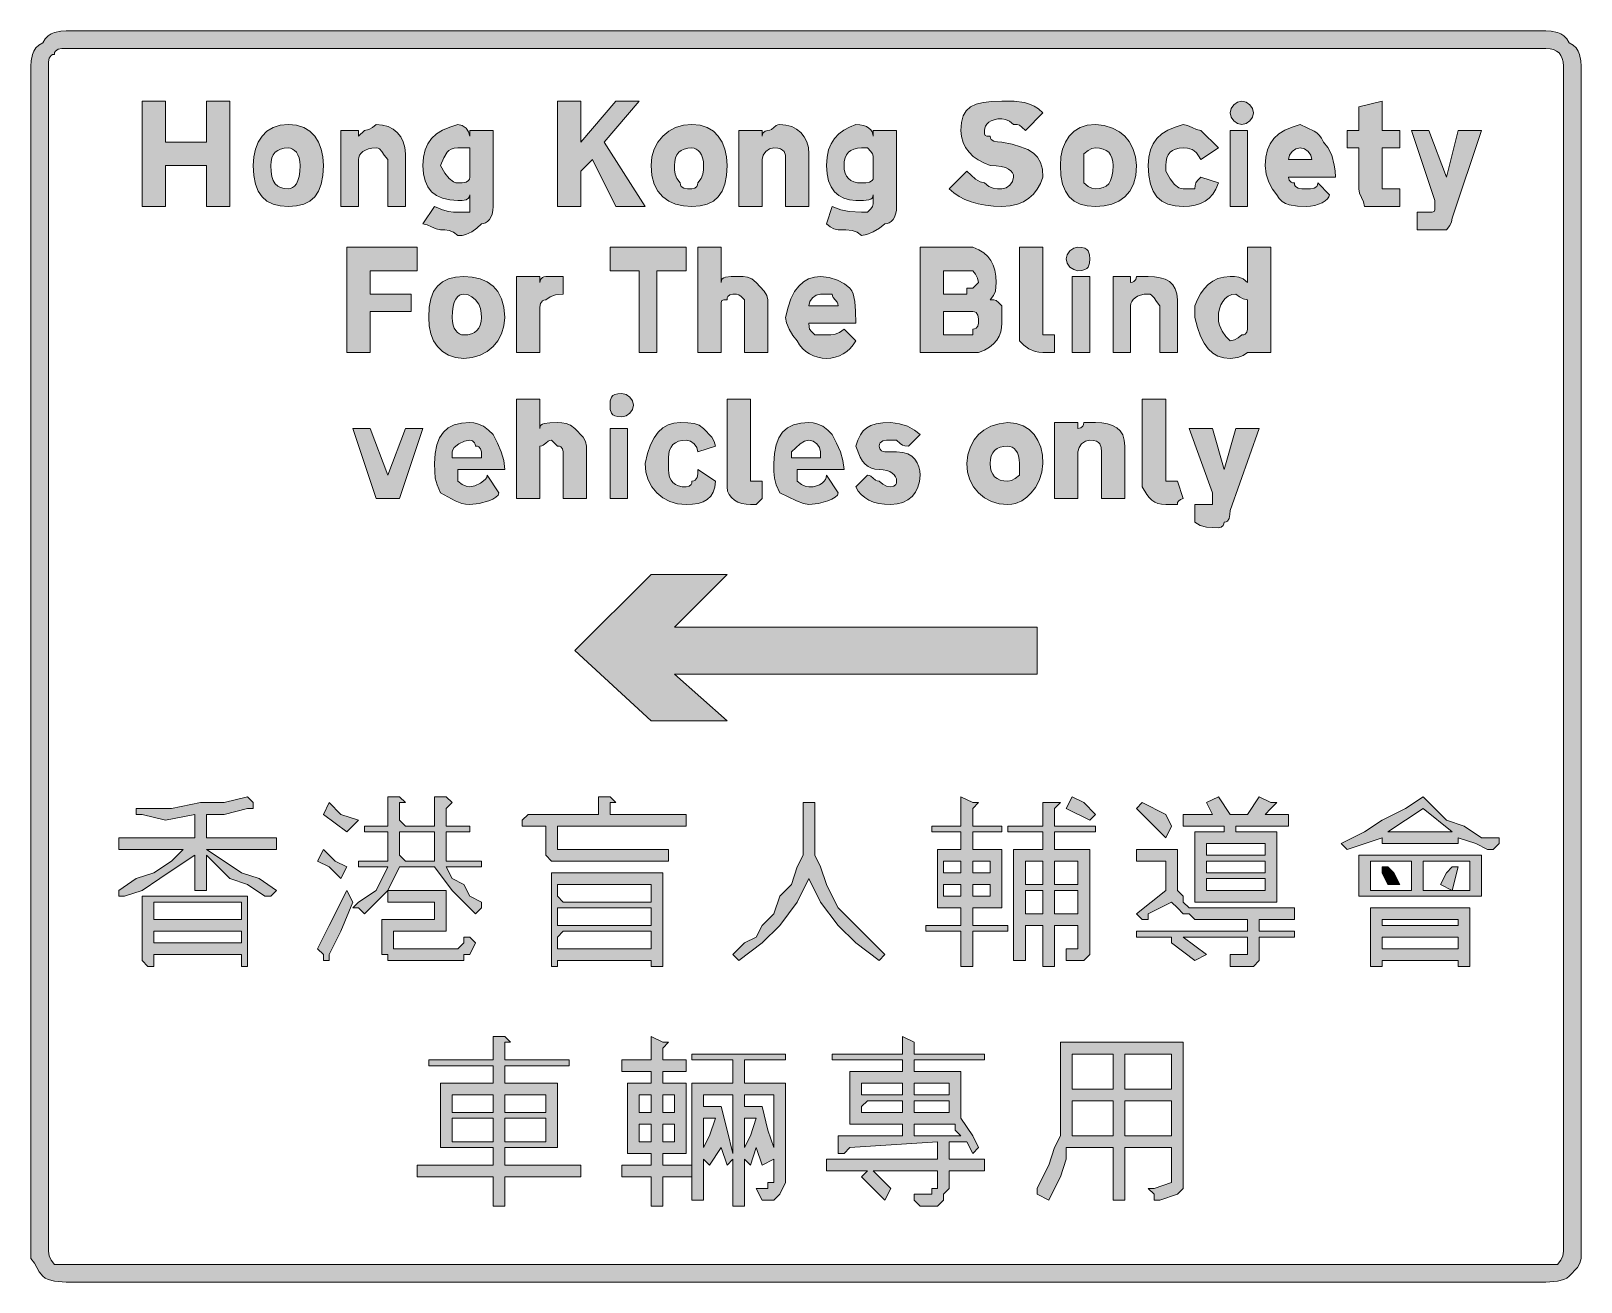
# Model space of a CAD drawing. Header units: metres. Extents: x 124 to 442, y 6 to 263.
import ezdxf

# ---------------------------------------------------------------- set-up
doc = ezdxf.new("R2010")
doc.units = ezdxf.units.M
doc.layers.add('FILL_BLACK_000000', color=7, linetype='Continuous', true_color=0x000000)

msp = doc.modelspace()

# ---------------------------------------------------------------- hatches: boundary and pattern name
at = {"layer": 'FILL_BLACK_000000', "true_color": 0x000000}
h = msp.add_hatch(color=7, dxfattribs=at)
h.dxf.hatch_style = 1
h.paths.add_polyline_path([(437.61, 262.98), (438.28, 262.69), (438.92, 262.27), (439.51, 261.67), (440.01, 260.88), (440.8, 260.38), (441.4, 259.79), (441.82, 259.15), (442.11, 258.48), (442.37, 257.17), (442.41, 256.08), (442.41, 13.68), (442.41, 12.48), (442.41, 11.28), (442.2, 10.38), (441.66, 9.48), (440.01, 7.68), (439.51, 7.28), (438.92, 6.99), (437.61, 6.63), (435.21, 6.48), (131.61, 6.48), (129.21, 6.63), (127.9, 6.99), (127.31, 7.28), (126.81, 7.68), (126.1, 8.58), (125.61, 9.48), (125.12, 10.38), (124.41, 11.28), (124.41, 13.68), (124.41, 256.08), (124.45, 257.17), (124.71, 258.48), (125, 259.15), (125.42, 259.79), (126.02, 260.38), (126.81, 260.88), (127.31, 261.67), (127.9, 262.27), (128.54, 262.69), (129.21, 262.98), (130.52, 263.24), (131.61, 263.28), (435.21, 263.28), (436.3, 263.24), (437.61, 262.98)])
h.paths.add_polyline_path([(128.16, 11.88), (128.52, 10.98), (129.21, 10.08), (131.61, 10.08), (435.21, 10.08), (437.61, 10.08), (438.3, 10.98), (438.66, 11.88), (438.79, 12.78), (438.81, 13.68), (438.81, 256.08), (438.75, 256.92), (438.58, 257.65), (438.3, 258.27), (437.91, 258.78), (437.4, 259.17), (436.78, 259.45), (436.05, 259.62), (435.21, 259.68), (131.61, 259.68), (130.73, 259.66), (129.96, 259.53), (129.42, 259.17), (129.26, 258.88), (129.21, 258.48), (128.81, 258.43), (128.52, 258.27), (128.16, 257.73), (128.03, 256.96), (128.01, 256.08), (128.01, 13.68), (128.03, 12.78), (128.16, 11.88)], flags=16)
h = msp.add_hatch(color=7, dxfattribs=at)
h.dxf.hatch_style = 1
h.paths.add_polyline_path([(152.01, 227.28), (147.21, 227.28), (147.21, 248.88), (152.01, 248.88), (152.01, 240.48), (155.61, 240.48), (160.41, 240.48), (160.41, 248.88), (165.21, 248.88), (165.21, 227.28), (160.41, 227.28), (160.41, 235.68), (155.61, 235.68), (152.01, 235.68), (152.01, 227.28)])
h = msp.add_hatch(color=7, dxfattribs=at)
h.dxf.hatch_style = 1
h.paths.add_polyline_path([(237.21, 234.48), (237.21, 227.28), (232.41, 227.28), (232.41, 248.88), (237.21, 248.88), (237.21, 240.48), (244.41, 248.88), (249.21, 248.88), (242.01, 240.48), (250.41, 227.28), (244.41, 227.28), (239.61, 236.88), (237.21, 234.48)])
h = msp.add_hatch(color=7, dxfattribs=at)
h.dxf.hatch_style = 1
h.paths.add_polyline_path([(319.92, 236.19), (318.75, 236.8), (317.73, 237.54), (316.86, 238.38), (316.16, 239.34), (315.64, 240.4), (315.32, 241.59), (315.21, 242.88), (315.32, 244.52), (315.68, 245.84), (316.29, 246.89), (317.16, 247.68), (318.32, 248.25), (319.77, 248.62), (321.53, 248.82), (323.61, 248.88), (326.1, 248.84), (328.26, 248.58), (329.25, 248.29), (330.19, 247.87), (331.11, 247.27), (332.01, 246.48), (328.41, 242.88), (327.7, 243.57), (327.21, 243.93), (326.72, 244.06), (326.01, 244.08), (325.13, 244.77), (324.36, 245.13), (323.61, 245.28), (322.77, 245.23), (322.03, 245.07), (321.42, 244.84), (320.91, 244.53), (320.52, 244.17), (320.23, 243.76), (320.07, 243.33), (320.01, 242.88), (320.03, 242.19), (320.16, 241.83), (320.52, 241.7), (321.21, 241.68), (321.26, 241.28), (321.42, 240.99), (321.96, 240.63), (322.73, 240.5), (323.61, 240.48), (325.69, 240.02), (327.45, 239.52), (328.9, 238.94), (330.06, 238.23), (330.93, 237.35), (331.54, 236.26), (331.9, 234.92), (332.01, 233.28), (331.5, 231.99), (330.87, 230.82), (330.09, 229.8), (329.16, 228.93), (328.06, 228.23), (326.78, 227.71), (325.3, 227.39), (323.61, 227.28), (321.87, 227.34), (320.23, 227.5), (318.72, 227.79), (317.31, 228.18), (316.02, 228.69), (314.83, 229.3), (313.77, 230.04), (312.81, 230.88), (316.41, 234.48), (318.21, 232.83), (319.11, 232.29), (320.01, 232.08), (320.91, 231.39), (321.81, 231.03), (322.71, 230.9), (323.61, 230.88), (324.49, 231.09), (325.26, 231.63), (325.8, 232.4), (326.01, 233.28), (325.95, 233.73), (325.77, 234.16), (325.44, 234.57), (324.96, 234.93), (324.31, 235.24), (323.48, 235.47), (322.45, 235.63), (321.21, 235.68), (319.92, 236.19)])
h = msp.add_hatch(color=7, dxfattribs=at)
h.dxf.hatch_style = 1
h.paths.add_polyline_path([(375, 245.6), (374.46, 244.83), (373.69, 244.29), (372.81, 244.08), (371.93, 244.29), (371.16, 244.83), (370.62, 245.6), (370.41, 246.48), (370.62, 247.36), (371.16, 248.13), (371.93, 248.67), (372.81, 248.88), (373.69, 248.67), (374.46, 248.13), (375, 247.36), (375.21, 246.48), (375, 245.6)])
h = msp.add_hatch(color=7, dxfattribs=at)
h.dxf.hatch_style = 1
h.paths.add_polyline_path([(401.61, 232.08), (401.61, 230.88), (402.81, 230.88), (404.01, 230.88), (405.21, 230.88), (405.21, 227.28), (401.61, 227.28), (398.01, 227.28), (397.82, 228.18), (397.41, 229.08), (397, 229.98), (396.81, 230.88), (396.81, 239.28), (394.41, 239.28), (394.41, 242.88), (396.81, 242.88), (396.81, 247.68), (401.61, 248.88), (401.61, 242.88), (405.21, 242.88), (405.21, 239.28), (401.61, 239.28), (401.61, 232.08)])
h = msp.add_hatch(color=7, dxfattribs=at)
h.dxf.hatch_style = 1
h.paths.add_polyline_path([(183.96, 231.84), (183.4, 230.39), (182.61, 229.23), (181.6, 228.36), (180.36, 227.75), (178.9, 227.39), (177.21, 227.28), (175.52, 227.39), (174.06, 227.75), (172.82, 228.36), (171.81, 229.23), (171.02, 230.39), (170.46, 231.84), (170.12, 233.6), (170.01, 235.68), (170.12, 237.42), (170.46, 239.02), (171.02, 240.45), (171.81, 241.68), (172.82, 242.69), (174.06, 243.44), (175.52, 243.92), (177.21, 244.08), (178.9, 243.92), (180.36, 243.44), (181.6, 242.69), (182.61, 241.68), (183.4, 240.45), (183.96, 239.02), (184.3, 237.42), (184.41, 235.68), (184.3, 233.6), (183.96, 231.84)])
h.paths.add_polyline_path([(179.4, 237.25), (179.17, 237.87), (178.86, 238.38), (178.5, 238.77), (178.09, 239.05), (177.66, 239.22), (177.21, 239.28), (176.37, 239.22), (175.63, 239.05), (175.02, 238.77), (174.51, 238.38), (174.12, 237.87), (173.83, 237.25), (173.67, 236.52), (173.61, 235.68), (173.67, 234.44), (173.83, 233.41), (174.12, 232.58), (174.51, 231.93), (175.02, 231.45), (175.63, 231.12), (176.37, 230.94), (177.21, 230.88), (177.66, 230.94), (178.09, 231.12), (178.5, 231.45), (178.86, 231.93), (179.17, 232.58), (179.4, 233.41), (179.56, 234.44), (179.61, 235.68), (179.56, 236.52), (179.4, 237.25)], flags=16)
h = msp.add_hatch(color=7, dxfattribs=at)
h.dxf.hatch_style = 1
h.paths.add_polyline_path([(194.37, 239.23), (193.63, 239.07), (193.02, 238.84), (192.51, 238.53), (192.12, 238.17), (191.83, 237.76), (191.67, 237.33), (191.61, 236.88), (191.61, 227.28), (188.01, 227.28), (188.01, 242.88), (191.61, 242.88), (191.61, 241.68), (192.81, 242.88), (193.69, 243.07), (194.46, 243.48), (195.21, 244.08), (196.5, 243.97), (197.67, 243.65), (198.69, 243.13), (199.56, 242.43), (200.26, 241.56), (200.78, 240.54), (201.1, 239.37), (201.21, 238.08), (201.21, 227.28), (197.61, 227.28), (197.61, 236.88), (196.9, 237.76), (196.41, 238.53), (195.92, 239.07), (195.61, 239.23), (195.21, 239.28), (194.37, 239.23)])
h = msp.add_hatch(color=7, dxfattribs=at)
h.dxf.hatch_style = 1
h.paths.add_polyline_path([(219.16, 226.44), (219, 225.7), (218.77, 225.09), (218.46, 224.58), (218.1, 224.19), (217.69, 223.9), (217.26, 223.74), (216.81, 223.68), (215.89, 222.8), (214.86, 222.03), (213.6, 221.49), (212.86, 221.33), (212.01, 221.28), (211.11, 221.97), (210.21, 222.33), (209.31, 222.46), (208.41, 222.48), (207.51, 222.67), (206.61, 223.08), (205.71, 223.49), (204.81, 223.68), (207.21, 227.28), (208.8, 226.59), (210.06, 226.23), (211.09, 226.1), (212.01, 226.08), (214.41, 226.08), (214.41, 228.48), (214.41, 229.68), (214.36, 229.28), (214.2, 228.99), (213.66, 228.63), (212.89, 228.5), (212.01, 228.48), (210.32, 228.59), (208.86, 228.93), (207.62, 229.49), (206.61, 230.28), (205.82, 231.29), (205.26, 232.53), (204.92, 233.99), (204.81, 235.68), (204.92, 237.37), (205.26, 238.85), (205.82, 240.13), (206.61, 241.23), (207.62, 242.16), (208.86, 242.94), (210.32, 243.57), (212.01, 244.08), (212.89, 243.87), (213.66, 243.33), (214.2, 242.56), (214.41, 241.68), (214.41, 242.88), (219.21, 242.88), (219.21, 227.28), (219.16, 226.44)])
h.paths.add_polyline_path([(214.41, 239.28), (212.01, 239.28), (211.22, 239.22), (210.6, 239.05), (210.13, 238.77), (209.76, 238.38), (209.14, 237.25), (208.41, 235.68), (209.31, 234.1), (210.21, 232.98), (211.11, 232.3), (211.56, 232.14), (212.01, 232.08), (212.89, 232.1), (213.66, 232.23), (214.2, 232.59), (214.36, 232.88), (214.41, 233.28), (214.41, 236.88), (214.41, 239.28)], flags=16)
h = msp.add_hatch(color=7, dxfattribs=at)
h.dxf.hatch_style = 1
h.paths.add_polyline_path([(266.76, 231.84), (266.2, 230.39), (265.41, 229.23), (264.4, 228.36), (263.16, 227.75), (261.7, 227.39), (260.01, 227.28), (258.27, 227.39), (256.67, 227.75), (255.24, 228.36), (254.01, 229.23), (253, 230.39), (252.25, 231.84), (251.77, 233.6), (251.61, 235.68), (251.77, 237.42), (252.25, 239.02), (253, 240.45), (254.01, 241.68), (255.24, 242.69), (256.67, 243.44), (258.27, 243.92), (260.01, 244.08), (261.7, 243.92), (263.16, 243.44), (264.4, 242.69), (265.41, 241.68), (266.2, 240.45), (266.76, 239.02), (267.1, 237.42), (267.21, 235.68), (267.1, 233.6), (266.76, 231.84)])
h.paths.add_polyline_path([(262.2, 237.25), (261.97, 237.87), (261.66, 238.38), (261.3, 238.77), (260.89, 239.05), (260.46, 239.22), (260.01, 239.28), (259.17, 239.22), (258.43, 239.05), (257.82, 238.77), (257.31, 238.38), (256.92, 237.87), (256.63, 237.25), (256.47, 236.52), (256.41, 235.68), (256.43, 234.78), (256.56, 233.88), (256.92, 232.98), (257.61, 232.08), (257.66, 231.68), (257.82, 231.39), (258.36, 231.03), (259.13, 230.9), (260.01, 230.88), (260.61, 231.03), (261.02, 231.39), (261.16, 231.68), (261.21, 232.08), (261.9, 232.98), (262.26, 233.88), (262.39, 234.78), (262.41, 235.68), (262.36, 236.52), (262.2, 237.25)], flags=16)
h = msp.add_hatch(color=7, dxfattribs=at)
h.dxf.hatch_style = 1
h.paths.add_polyline_path([(275.93, 239.07), (275.16, 238.53), (274.62, 237.76), (274.41, 236.88), (274.41, 227.28), (269.61, 227.28), (269.61, 242.88), (274.41, 242.88), (274.41, 241.68), (274.46, 242.08), (274.6, 242.37), (275.01, 242.73), (275.61, 242.88), (276.01, 242.93), (276.32, 243.07), (276.81, 243.48), (277.3, 243.89), (277.61, 244.03), (278.01, 244.08), (279.3, 243.97), (280.47, 243.65), (281.49, 243.13), (282.36, 242.43), (283.06, 241.56), (283.58, 240.54), (283.9, 239.37), (284.01, 238.08), (284.01, 227.28), (279.21, 227.28), (279.21, 236.88), (279.17, 237.76), (278.91, 238.53), (278.62, 238.84), (278.2, 239.07), (277.6, 239.23), (276.81, 239.28), (275.93, 239.07)])
h = msp.add_hatch(color=7, dxfattribs=at)
h.dxf.hatch_style = 1
h.paths.add_polyline_path([(301.96, 226.44), (301.8, 225.7), (301.57, 225.09), (301.26, 224.58), (300.9, 224.19), (300.49, 223.9), (300.06, 223.74), (299.61, 223.68), (298.52, 222.8), (297.21, 222.03), (295.9, 221.49), (294.81, 221.28), (293.89, 221.97), (292.86, 222.33), (291.6, 222.46), (290.01, 222.48), (289.13, 222.67), (288.36, 223.08), (287.61, 223.68), (288.81, 227.28), (290.59, 226.59), (292.26, 226.23), (294.81, 226.08), (296.01, 226.08), (296.7, 226.79), (297.06, 227.28), (297.19, 227.77), (297.21, 228.48), (297.21, 229.68), (297.15, 229.28), (296.99, 228.99), (296.7, 228.77), (296.31, 228.63), (295.18, 228.5), (293.61, 228.48), (292.32, 228.59), (291.15, 228.93), (290.13, 229.49), (289.26, 230.28), (288.56, 231.29), (288.04, 232.53), (287.72, 233.99), (287.61, 235.68), (287.72, 237.37), (288.04, 238.85), (288.56, 240.13), (289.26, 241.23), (290.13, 242.16), (291.15, 242.94), (292.32, 243.57), (293.61, 244.08), (294.45, 244.03), (295.18, 243.87), (295.8, 243.64), (296.31, 243.33), (296.7, 242.97), (296.99, 242.56), (297.15, 242.13), (297.21, 241.68), (297.21, 242.88), (302.01, 242.88), (302.01, 227.28), (301.96, 226.44)])
h.paths.add_polyline_path([(297.19, 237.59), (297.06, 238.08), (296.7, 238.57), (296.01, 239.28), (294.81, 239.28), (293.97, 239.22), (293.23, 239.05), (292.62, 238.77), (292.11, 238.38), (291.72, 237.87), (291.43, 237.25), (291.27, 236.52), (291.21, 235.68), (291.27, 234.84), (291.43, 234.1), (291.72, 233.49), (292.11, 232.98), (292.62, 232.59), (293.23, 232.3), (293.97, 232.14), (294.81, 232.08), (295.69, 232.1), (296.46, 232.23), (297, 232.59), (297.16, 232.88), (297.21, 233.28), (297.21, 236.88), (297.19, 237.59)], flags=16)
h = msp.add_hatch(color=7, dxfattribs=at)
h.dxf.hatch_style = 1
h.paths.add_polyline_path([(350.57, 231.84), (349.82, 230.39), (348.81, 229.23), (347.58, 228.36), (346.15, 227.75), (344.55, 227.39), (342.81, 227.28), (341.12, 227.39), (339.66, 227.75), (338.42, 228.36), (337.41, 229.23), (336.62, 230.39), (336.06, 231.84), (335.72, 233.6), (335.61, 235.68), (335.72, 237.42), (336.06, 239.02), (336.62, 240.45), (337.41, 241.68), (338.42, 242.69), (339.66, 243.44), (341.12, 243.92), (342.81, 244.08), (344.59, 243.87), (346.26, 243.33), (347.7, 242.56), (348.81, 241.68), (349.69, 240.57), (350.46, 239.13), (351, 237.46), (351.21, 235.68), (351.05, 233.6), (350.57, 231.84)])
h.paths.add_polyline_path([(346.18, 237.25), (345.9, 237.87), (345.51, 238.38), (345, 238.77), (344.38, 239.05), (343.65, 239.22), (342.81, 239.28), (342.06, 239.13), (341.29, 238.77), (340.41, 238.08), (340.41, 235.68), (340.41, 232.08), (341.29, 231.39), (342.06, 231.03), (342.81, 230.88), (343.65, 230.94), (344.38, 231.12), (345, 231.45), (345.51, 231.93), (345.9, 232.58), (346.18, 233.41), (346.35, 234.44), (346.41, 235.68), (346.35, 236.52), (346.18, 237.25)], flags=16)
h = msp.add_hatch(color=7, dxfattribs=at)
h.dxf.hatch_style = 1
h.paths.add_polyline_path([(359.97, 239.22), (359.23, 239.05), (358.62, 238.77), (358.11, 238.38), (357.72, 237.87), (357.43, 237.25), (357.27, 236.52), (357.21, 235.68), (357.21, 234.48), (358.11, 232.9), (359.01, 231.78), (359.91, 231.1), (360.36, 230.94), (360.81, 230.88), (363.21, 230.88), (363.23, 231.59), (363.36, 232.08), (363.72, 232.57), (364.41, 233.28), (368.01, 232.08), (367.5, 230.84), (366.88, 229.81), (366.15, 228.98), (365.31, 228.33), (364.35, 227.85), (363.28, 227.52), (362.1, 227.34), (360.81, 227.28), (359.12, 227.39), (357.66, 227.75), (356.42, 228.36), (355.41, 229.23), (354.62, 230.39), (354.06, 231.84), (353.72, 233.6), (353.61, 235.68), (353.72, 237.37), (354.06, 238.85), (354.62, 240.13), (355.41, 241.23), (356.42, 242.16), (357.66, 242.94), (359.12, 243.57), (360.81, 244.08), (361.71, 243.89), (362.61, 243.48), (363.51, 243.07), (364.41, 242.88), (368.01, 239.28), (364.41, 236.88), (363.96, 237.67), (363.51, 238.27), (363.06, 238.69), (362.61, 238.98), (361.71, 239.24), (360.81, 239.28), (359.97, 239.22)])
h = msp.add_hatch(color=7, dxfattribs=at)
h.dxf.hatch_style = 1
h.paths.add_polyline_path([(370.41, 242.88), (374.01, 242.88), (374.01, 227.28), (370.41, 227.28), (370.41, 242.88)])
h = msp.add_hatch(color=7, dxfattribs=at)
h.dxf.hatch_style = 1
h.paths.add_polyline_path([(382.92, 232.27), (383.21, 232.13), (383.61, 232.08), (383.66, 231.68), (383.82, 231.39), (384.36, 231.03), (385.13, 230.9), (386.01, 230.88), (386.89, 230.9), (387.66, 231.03), (388.2, 231.39), (388.36, 231.68), (388.41, 232.08), (390.81, 229.68), (390.7, 229.23), (390.4, 228.8), (389.92, 228.39), (389.31, 228.03), (387.77, 227.49), (386.91, 227.33), (386.01, 227.28), (384.23, 227.32), (382.56, 227.58), (381.8, 227.87), (381.12, 228.29), (380.51, 228.89), (380.01, 229.68), (379.13, 230.79), (378.36, 232.23), (377.82, 233.9), (377.61, 235.68), (377.72, 237.37), (378.06, 238.85), (378.62, 240.13), (379.41, 241.23), (380.42, 242.16), (381.66, 242.94), (383.12, 243.57), (384.81, 244.08), (387.66, 242.73), (388.2, 242.36), (388.69, 241.89), (389.16, 241.27), (389.61, 240.48), (390.49, 239.35), (391.26, 237.78), (391.8, 235.75), (391.96, 234.57), (392.01, 233.28), (382.41, 233.28), (382.56, 232.68), (382.92, 232.27)])
h.paths.add_polyline_path([(383.16, 238.53), (382.62, 237.76), (382.41, 236.88), (387.21, 236.88), (387, 237.76), (386.46, 238.53), (385.69, 239.07), (384.81, 239.28), (383.93, 239.07), (383.16, 238.53)], flags=16)
h = msp.add_hatch(color=7, dxfattribs=at)
h.dxf.hatch_style = 1
h.paths.add_polyline_path([(411.21, 242.88), (414.81, 233.28), (417.21, 242.88), (422.01, 242.88), (416.01, 224.88), (415.86, 224.13), (415.5, 223.36), (414.81, 222.48), (413.61, 222.48), (408.81, 222.48), (408.81, 226.08), (410.01, 226.08), (411.21, 226.08), (411.9, 226.1), (412.26, 226.23), (412.39, 226.59), (412.41, 227.28), (412.41, 228.48), (407.61, 242.88), (411.21, 242.88)])
h = msp.add_hatch(color=7, dxfattribs=at)
h.dxf.hatch_style = 1
h.paths.add_polyline_path([(194.01, 197.28), (189.21, 197.28), (189.21, 218.88), (203.61, 218.88), (203.61, 214.08), (194.01, 214.08), (194.01, 209.28), (202.41, 209.28), (202.41, 205.68), (194.01, 205.68), (194.01, 197.28)])
h = msp.add_hatch(color=7, dxfattribs=at)
h.dxf.hatch_style = 1
h.paths.add_polyline_path([(252.81, 197.28), (249.21, 197.28), (249.21, 214.08), (243.21, 214.08), (243.21, 218.88), (258.81, 218.88), (258.81, 214.08), (252.81, 214.08), (252.81, 197.28)])
h = msp.add_hatch(color=7, dxfattribs=at)
h.dxf.hatch_style = 1
h.paths.add_polyline_path([(270.81, 206.88), (270.81, 208.08), (270.1, 208.77), (269.61, 209.13), (269.12, 209.26), (268.41, 209.28), (267.81, 209.13), (267.4, 208.77), (267.26, 208.48), (267.21, 208.08), (266.52, 208.06), (266.16, 207.93), (266.03, 207.57), (266.01, 206.88), (266.01, 205.68), (266.01, 197.28), (261.21, 197.28), (261.21, 218.88), (266.01, 218.88), (266.01, 211.68), (266.07, 212.08), (266.23, 212.37), (266.52, 212.59), (266.91, 212.73), (268.03, 212.86), (269.61, 212.88), (270.51, 212.86), (271.41, 212.73), (272.31, 212.37), (273.21, 211.68), (274.86, 209.88), (275.4, 208.98), (275.61, 208.08), (275.61, 197.28), (270.81, 197.28), (270.81, 206.88)])
h = msp.add_hatch(color=7, dxfattribs=at)
h.dxf.hatch_style = 1
h.paths.add_polyline_path([(317.61, 218.88), (318.85, 218.37), (319.88, 217.75), (320.71, 217.02), (321.36, 216.18), (321.84, 215.22), (322.17, 214.15), (322.35, 212.97), (322.41, 211.68), (322.39, 210.78), (322.26, 209.88), (321.9, 208.98), (321.21, 208.08), (321.92, 208.06), (322.41, 207.93), (322.9, 207.57), (323.61, 206.88), (323.61, 203.28), (323.55, 202.38), (323.37, 201.5), (323.04, 200.64), (322.56, 199.83), (321.91, 199.07), (321.08, 198.39), (320.05, 197.78), (318.81, 197.28), (317.61, 197.28), (316.41, 197.28), (306.81, 197.28), (306.81, 218.88), (315.21, 218.88), (316.41, 218.88), (317.61, 218.88)])
h.paths.add_polyline_path([(317.61, 200.88), (317.61, 202.08), (318.01, 202.13), (318.3, 202.27), (318.66, 202.68), (318.81, 203.28), (318.79, 204.16), (318.66, 204.93), (318.3, 205.47), (318.01, 205.63), (317.61, 205.68), (316.41, 205.68), (315.21, 205.68), (311.61, 205.68), (311.61, 200.88), (316.41, 200.88), (317.61, 200.88)], flags=16)
h.paths.add_polyline_path([(316.41, 210.48), (317.61, 210.48), (318.81, 211.68), (318.62, 212.56), (318.21, 213.33), (317.61, 214.08), (316.41, 214.08), (311.61, 214.08), (311.61, 209.28), (316.41, 209.28), (316.41, 210.48)], flags=16)
h = msp.add_hatch(color=7, dxfattribs=at)
h.dxf.hatch_style = 1
h.paths.add_polyline_path([(332.01, 202.08), (332.01, 200.88), (334.41, 200.88), (334.41, 197.28), (332.01, 197.28), (331.16, 197.33), (330.42, 197.49), (329.16, 198.03), (328.13, 198.8), (327.21, 199.68), (327.21, 200.88), (327.21, 218.88), (332.01, 218.88), (332.01, 202.08)])
h = msp.add_hatch(color=7, dxfattribs=at)
h.dxf.hatch_style = 1
h.paths.add_polyline_path([(341.57, 215.6), (341.31, 214.83), (341.02, 214.52), (340.6, 214.29), (340, 214.13), (339.21, 214.08), (338.33, 214.29), (337.56, 214.83), (337.02, 215.6), (336.81, 216.48), (337.02, 217.36), (337.56, 218.13), (338.33, 218.67), (339.21, 218.88), (340, 218.83), (340.6, 218.67), (341.02, 218.44), (341.31, 218.13), (341.57, 217.36), (341.61, 216.48), (341.57, 215.6)])
h = msp.add_hatch(color=7, dxfattribs=at)
h.dxf.hatch_style = 1
h.paths.add_polyline_path([(378.81, 218.88), (378.81, 197.28), (374.01, 197.28), (373.11, 196.68), (371.98, 196.27), (370.41, 196.08), (369.12, 196.19), (367.93, 196.55), (366.87, 197.16), (365.91, 198.03), (365.07, 199.19), (364.33, 200.64), (363.72, 202.4), (363.21, 204.48), (363.21, 205.68), (363.21, 206.88), (363.72, 208.17), (364.33, 209.34), (365.07, 210.36), (365.91, 211.23), (366.87, 211.93), (367.93, 212.45), (369.12, 212.77), (370.41, 212.88), (371.31, 212.86), (372.21, 212.73), (373.11, 212.37), (374.01, 211.68), (374.01, 218.88), (378.81, 218.88)])
h.paths.add_polyline_path([(370.03, 208.87), (369.42, 208.39), (368.91, 207.78), (368.52, 207.05), (368.23, 206.24), (368.07, 205.38), (368.01, 204.48), (368.06, 203.63), (368.22, 202.89), (368.76, 201.63), (369.53, 200.6), (370.41, 199.68), (371.29, 199.87), (372.06, 200.28), (372.81, 200.88), (373.21, 200.93), (373.5, 201.07), (373.86, 201.48), (374.01, 202.08), (374.01, 205.68), (374.01, 206.88), (374.01, 208.08), (373.13, 208.27), (372.36, 208.68), (371.61, 209.28), (370.77, 209.17), (370.03, 208.87)], flags=16)
h = msp.add_hatch(color=7, dxfattribs=at)
h.dxf.hatch_style = 1
h.paths.add_polyline_path([(220.97, 201.14), (220.22, 199.71), (219.21, 198.48), (217.98, 197.47), (216.55, 196.72), (214.95, 196.24), (213.21, 196.08), (211.52, 196.24), (210.06, 196.72), (208.82, 197.47), (207.81, 198.48), (207.02, 199.71), (206.46, 201.14), (206.12, 202.74), (206.01, 204.48), (206.12, 206.56), (206.46, 208.32), (207.02, 209.77), (207.81, 210.93), (208.82, 211.8), (210.06, 212.41), (211.52, 212.77), (213.21, 212.88), (214.95, 212.77), (216.55, 212.41), (217.98, 211.8), (219.21, 210.93), (220.22, 209.77), (220.97, 208.32), (221.45, 206.56), (221.61, 204.48), (221.45, 202.74), (220.97, 201.14)])
h.paths.add_polyline_path([(216.66, 206.28), (216.3, 207.18), (215.61, 208.08), (214.86, 208.68), (214.09, 209.09), (213.21, 209.28), (212.76, 209.22), (212.33, 209.04), (211.92, 208.71), (211.56, 208.23), (211.25, 207.58), (211.02, 206.75), (210.86, 205.72), (210.81, 204.48), (210.86, 203.64), (211.02, 202.9), (211.25, 202.29), (211.56, 201.78), (211.92, 201.39), (212.33, 201.1), (212.76, 200.94), (213.21, 200.88), (214.05, 200.94), (214.78, 201.1), (215.4, 201.39), (215.91, 201.78), (216.3, 202.29), (216.58, 202.9), (216.75, 203.64), (216.81, 204.48), (216.79, 205.38), (216.66, 206.28)], flags=16)
h = msp.add_hatch(color=7, dxfattribs=at)
h.dxf.hatch_style = 1
h.paths.add_polyline_path([(228.81, 197.28), (224.01, 197.28), (224.01, 212.88), (228.81, 212.88), (228.81, 211.68), (228.96, 212.28), (229.32, 212.69), (229.61, 212.83), (230.01, 212.88), (233.61, 212.88), (233.61, 209.28), (232.03, 209.09), (230.91, 208.68), (230.01, 208.08), (229.61, 208.03), (229.32, 207.87), (228.96, 207.33), (228.83, 206.56), (228.81, 205.68), (228.81, 197.28)])
h = msp.add_hatch(color=7, dxfattribs=at)
h.dxf.hatch_style = 1
h.paths.add_polyline_path([(284.16, 202.08), (284.52, 201.59), (285.21, 200.88), (287.61, 200.88), (288.51, 200.9), (289.41, 201.03), (290.31, 201.39), (291.21, 202.08), (293.61, 199.68), (293.11, 198.84), (292.5, 198.1), (291.82, 197.49), (291.06, 196.98), (290.25, 196.59), (289.39, 196.3), (288.51, 196.14), (287.61, 196.08), (286.71, 196.14), (285.83, 196.3), (284.97, 196.59), (284.16, 196.98), (283.4, 197.49), (282.72, 198.1), (282.11, 198.84), (281.61, 199.68), (280.73, 200.77), (279.96, 202.08), (279.42, 203.39), (279.21, 204.48), (279.72, 206.56), (280.33, 208.32), (281.07, 209.77), (281.91, 210.93), (282.87, 211.8), (283.93, 212.41), (285.12, 212.77), (286.41, 212.88), (288.19, 212.67), (289.86, 212.13), (291.3, 211.36), (292.41, 210.48), (292.81, 209.97), (293.1, 209.35), (293.46, 207.78), (293.59, 205.75), (293.61, 203.28), (284.01, 203.28), (284.03, 202.57), (284.16, 202.08)])
h.paths.add_polyline_path([(284.76, 208.53), (284.22, 207.76), (284.01, 206.88), (290.01, 206.88), (289.96, 207.28), (289.82, 207.59), (289.41, 208.08), (289, 208.57), (288.86, 208.88), (288.81, 209.28), (286.41, 209.28), (285.53, 209.07), (284.76, 208.53)], flags=16)
h = msp.add_hatch(color=7, dxfattribs=at)
h.dxf.hatch_style = 1
h.paths.add_polyline_path([(338.01, 212.88), (341.61, 212.88), (341.61, 197.28), (338.01, 197.28), (338.01, 212.88)])
h = msp.add_hatch(color=7, dxfattribs=at)
h.dxf.hatch_style = 1
h.paths.add_polyline_path([(352.77, 209.23), (352.03, 209.07), (351.42, 208.84), (350.91, 208.53), (350.52, 208.17), (350.23, 207.76), (350.07, 207.33), (350.01, 206.88), (350.01, 197.28), (346.41, 197.28), (346.41, 212.88), (350.01, 212.88), (350.01, 211.68), (350.41, 211.73), (350.7, 211.87), (351.06, 212.28), (351.21, 212.88), (353.61, 212.88), (354.9, 212.82), (356.07, 212.64), (357.09, 212.31), (357.96, 211.83), (358.66, 211.18), (359.18, 210.35), (359.5, 209.32), (359.61, 208.08), (359.61, 197.28), (356.01, 197.28), (356.01, 205.68), (356.01, 206.88), (355.3, 207.76), (354.81, 208.53), (354.32, 209.07), (354.01, 209.23), (353.61, 209.28), (352.77, 209.23)])
h = msp.add_hatch(color=7, dxfattribs=at)
h.dxf.hatch_style = 1
h.paths.add_polyline_path([(233.61, 176.88), (233.46, 177.48), (233.1, 177.89), (232.81, 178.03), (232.41, 178.08), (231.21, 179.28), (230.81, 179.23), (230.5, 179.09), (230.01, 178.68), (229.52, 178.27), (229.21, 178.13), (228.81, 178.08), (228.81, 175.68), (228.81, 167.28), (224.01, 167.28), (224.01, 187.68), (228.81, 187.68), (228.81, 181.68), (228.87, 182.08), (229.03, 182.37), (229.32, 182.59), (229.71, 182.73), (230.83, 182.86), (232.41, 182.88), (233.31, 182.86), (234.21, 182.73), (235.11, 182.37), (236.01, 181.68), (237.66, 179.88), (238.2, 178.98), (238.41, 178.08), (238.41, 167.28), (233.61, 167.28), (233.61, 176.88)])
h = msp.add_hatch(color=7, dxfattribs=at)
h.dxf.hatch_style = 1
h.paths.add_polyline_path([(247.8, 185.6), (247.26, 184.83), (246.49, 184.29), (245.61, 184.08), (244.82, 184.13), (244.22, 184.29), (243.8, 184.52), (243.51, 184.83), (243.25, 185.6), (243.21, 186.48), (243.25, 187.36), (243.51, 188.13), (243.8, 188.44), (244.22, 188.67), (244.82, 188.83), (245.61, 188.88), (246.49, 188.67), (247.26, 188.13), (247.8, 187.36), (248.01, 186.48), (247.8, 185.6)])
h = msp.add_hatch(color=7, dxfattribs=at)
h.dxf.hatch_style = 1
h.paths.add_polyline_path([(272.01, 172.08), (272.01, 170.88), (274.41, 170.88), (274.41, 167.28), (273.21, 166.08), (272.01, 166.08), (271.11, 166.14), (270.25, 166.3), (269.44, 166.59), (268.71, 166.98), (268.1, 167.49), (267.62, 168.1), (267.32, 168.84), (267.21, 169.68), (267.21, 187.68), (272.01, 187.68), (272.01, 172.08)])
h = msp.add_hatch(color=7, dxfattribs=at)
h.dxf.hatch_style = 1
h.paths.add_polyline_path([(357.21, 172.08), (357.21, 170.88), (359.61, 170.88), (360.81, 167.28), (360.21, 167.13), (359.8, 166.77), (359.66, 166.48), (359.61, 166.08), (357.21, 166.08), (356.36, 166.14), (355.62, 166.3), (354.95, 166.59), (354.36, 166.98), (353.82, 167.49), (353.33, 168.1), (352.41, 169.68), (352.41, 187.68), (357.21, 187.68), (357.21, 172.08)])
h = msp.add_hatch(color=7, dxfattribs=at)
h.dxf.hatch_style = 1
h.paths.add_polyline_path([(201.21, 181.68), (204.81, 181.68), (200.01, 167.28), (197.61, 167.28), (195.21, 167.28), (190.41, 181.68), (194.01, 181.68), (197.61, 172.08), (201.21, 181.68)])
h = msp.add_hatch(color=7, dxfattribs=at)
h.dxf.hatch_style = 1
h.paths.add_polyline_path([(212.89, 170.19), (213.66, 169.83), (214.41, 169.68), (215.48, 169.89), (216.66, 170.43), (217.62, 171.2), (217.9, 171.63), (218.01, 172.08), (220.41, 168.48), (220.25, 168.03), (219.81, 167.6), (219.14, 167.19), (218.31, 166.83), (216.36, 166.29), (214.41, 166.08), (213.56, 166.13), (212.8, 166.29), (211.41, 166.83), (208.41, 168.48), (207.72, 170.09), (207.36, 171.48), (207.23, 172.87), (207.21, 174.48), (207.32, 176.56), (207.66, 178.32), (208.22, 179.77), (209.01, 180.93), (210.02, 181.8), (211.26, 182.41), (212.72, 182.77), (214.41, 182.88), (215.26, 182.83), (216, 182.67), (217.26, 182.13), (218.29, 181.36), (219.21, 180.48), (220.09, 178.68), (220.86, 176.88), (221.4, 175.08), (221.61, 173.28), (212.01, 173.28), (212.01, 170.88), (212.89, 170.19)])
h.paths.add_polyline_path([(212.16, 178.53), (211.2, 177.76), (210.92, 177.33), (210.81, 176.88), (210.81, 175.68), (216.81, 175.68), (216.81, 176.88), (216.66, 177.48), (216.3, 177.89), (216.01, 178.03), (215.61, 178.08), (215.56, 178.48), (215.42, 178.77), (215.01, 179.13), (214.41, 179.28), (213.34, 179.07), (212.16, 178.53)], flags=16)
h = msp.add_hatch(color=7, dxfattribs=at)
h.dxf.hatch_style = 1
h.paths.add_polyline_path([(243.21, 181.68), (246.81, 181.68), (246.81, 167.28), (243.21, 167.28), (243.21, 181.68)])
h = msp.add_hatch(color=7, dxfattribs=at)
h.dxf.hatch_style = 1
h.paths.add_polyline_path([(257.97, 179.22), (257.23, 179.05), (256.62, 178.77), (256.11, 178.38), (255.72, 177.87), (255.43, 177.25), (255.27, 176.52), (255.21, 175.68), (255.21, 174.48), (255.21, 173.28), (255.27, 172.44), (255.43, 171.7), (255.72, 171.09), (256.11, 170.58), (256.62, 170.19), (257.23, 169.9), (257.97, 169.74), (258.81, 169.68), (259.41, 169.83), (259.82, 170.19), (259.96, 170.48), (260.01, 170.88), (260.41, 170.93), (260.7, 171.09), (261.06, 171.63), (261.19, 172.4), (261.21, 173.28), (264.81, 170.88), (264.7, 169.64), (264.38, 168.61), (263.86, 167.78), (263.16, 167.13), (262.29, 166.65), (261.27, 166.32), (260.1, 166.14), (258.81, 166.08), (257.07, 166.24), (255.47, 166.72), (254.04, 167.47), (252.81, 168.48), (251.8, 169.71), (251.05, 171.14), (250.57, 172.74), (250.41, 174.48), (250.92, 176.56), (251.53, 178.32), (252.27, 179.77), (253.11, 180.93), (254.07, 181.8), (255.13, 182.41), (256.32, 182.77), (257.61, 182.88), (259.2, 182.86), (260.46, 182.73), (261.49, 182.37), (262.41, 181.68), (264.06, 179.88), (264.6, 178.98), (264.81, 178.08), (261.21, 176.88), (261, 177.76), (260.46, 178.53), (259.69, 179.07), (258.81, 179.28), (257.97, 179.22)])
h = msp.add_hatch(color=7, dxfattribs=at)
h.dxf.hatch_style = 1
h.paths.add_polyline_path([(282.49, 170.19), (283.26, 169.83), (284.01, 169.68), (284.85, 169.73), (285.58, 169.89), (286.2, 170.12), (286.71, 170.43), (287.1, 170.79), (287.38, 171.2), (287.55, 171.63), (287.61, 172.08), (290.01, 168.48), (289.85, 168.03), (289.41, 167.6), (288.74, 167.19), (287.91, 166.83), (285.96, 166.29), (284.01, 166.08), (282.9, 166.29), (281.46, 166.83), (278.01, 168.48), (277.32, 170.09), (276.96, 171.48), (276.83, 172.87), (276.81, 174.48), (276.92, 176.56), (277.26, 178.32), (277.82, 179.77), (278.61, 180.93), (279.62, 181.8), (280.86, 182.41), (282.32, 182.77), (284.01, 182.88), (284.86, 182.83), (285.6, 182.67), (286.86, 182.13), (287.89, 181.36), (288.81, 180.48), (289.69, 178.68), (290.46, 176.88), (291, 175.08), (291.21, 173.28), (281.61, 173.28), (281.61, 170.88), (282.49, 170.19)])
h.paths.add_polyline_path([(282.21, 178.53), (280.41, 176.88), (280.41, 175.68), (286.41, 175.68), (286.41, 176.88), (286.2, 177.76), (285.66, 178.53), (284.89, 179.07), (284.01, 179.28), (283.11, 179.07), (282.21, 178.53)], flags=16)
h = msp.add_hatch(color=7, dxfattribs=at)
h.dxf.hatch_style = 1
h.paths.add_polyline_path([(306.7, 170.79), (306.38, 169.62), (305.86, 168.6), (305.16, 167.73), (304.29, 167.03), (303.27, 166.51), (302.1, 166.19), (300.81, 166.08), (299.52, 166.14), (298.33, 166.3), (297.27, 166.59), (296.31, 166.98), (295.47, 167.49), (294.73, 168.1), (294.12, 168.84), (293.61, 169.68), (296.01, 172.08), (296.41, 172.03), (296.72, 171.89), (297.21, 171.48), (297.7, 171.07), (298.01, 170.93), (298.41, 170.88), (299.16, 170.28), (299.93, 169.87), (300.81, 169.68), (301.41, 169.83), (301.82, 170.19), (301.96, 170.48), (302.01, 170.88), (301.95, 171.33), (301.78, 171.76), (301.5, 172.17), (301.11, 172.53), (300.6, 172.84), (299.98, 173.07), (299.25, 173.23), (298.41, 173.28), (297.56, 173.34), (296.82, 173.52), (296.15, 173.85), (295.56, 174.33), (295.02, 174.98), (294.53, 175.81), (293.61, 178.08), (294.07, 179.32), (294.57, 180.35), (295.15, 181.18), (295.86, 181.83), (296.74, 182.31), (297.83, 182.64), (299.17, 182.82), (300.81, 182.88), (302.59, 182.67), (304.26, 182.13), (305.7, 181.36), (306.81, 180.48), (304.41, 178.08), (303.7, 178.1), (303.21, 178.23), (302.72, 178.59), (302.01, 179.28), (300.81, 179.28), (299.93, 179.26), (299.16, 179.13), (298.62, 178.77), (298.46, 178.48), (298.41, 178.08), (298.56, 177.48), (298.92, 177.07), (299.21, 176.93), (299.61, 176.88), (302.01, 176.88), (303.25, 176.77), (304.28, 176.47), (305.11, 175.99), (305.76, 175.38), (306.24, 174.65), (306.57, 173.84), (306.75, 172.98), (306.81, 172.08), (306.7, 170.79)])
h = msp.add_hatch(color=7, dxfattribs=at)
h.dxf.hatch_style = 1
h.paths.add_polyline_path([(331.26, 171.03), (330.49, 169.59), (329.61, 168.48), (328.69, 167.6), (327.66, 166.83), (326.4, 166.29), (325.66, 166.13), (324.81, 166.08), (323.07, 166.24), (321.47, 166.72), (320.04, 167.47), (318.81, 168.48), (317.8, 169.71), (317.05, 171.14), (316.57, 172.74), (316.41, 174.48), (316.62, 176.26), (317.16, 177.93), (317.93, 179.37), (318.81, 180.48), (319.92, 181.36), (321.36, 182.13), (323.03, 182.67), (324.81, 182.88), (326.5, 182.72), (327.96, 182.24), (329.2, 181.49), (330.21, 180.48), (331, 179.25), (331.56, 177.82), (331.9, 176.22), (332.01, 174.48), (331.8, 172.7), (331.26, 171.03)])
h.paths.add_polyline_path([(327, 176.05), (326.77, 176.67), (326.46, 177.18), (326.1, 177.57), (325.69, 177.85), (325.26, 178.02), (324.81, 178.08), (323.97, 178.02), (323.23, 177.85), (322.62, 177.57), (322.11, 177.18), (321.72, 176.67), (321.43, 176.05), (321.27, 175.32), (321.21, 174.48), (321.27, 173.64), (321.43, 172.9), (321.72, 172.29), (322.11, 171.78), (322.62, 171.39), (323.23, 171.1), (323.97, 170.94), (324.81, 170.88), (325.56, 171.03), (326.33, 171.39), (327.21, 172.08), (327.21, 174.48), (327.16, 175.32), (327, 176.05)], flags=16)
h = msp.add_hatch(color=7, dxfattribs=at)
h.dxf.hatch_style = 1
h.paths.add_polyline_path([(340.73, 179.07), (339.96, 178.53), (339.42, 177.76), (339.21, 176.88), (339.21, 167.28), (334.41, 167.28), (334.41, 182.88), (339.21, 182.88), (339.21, 181.68), (339.81, 181.83), (340.22, 182.19), (340.36, 182.48), (340.41, 182.88), (342.81, 182.88), (344.1, 182.82), (345.27, 182.64), (346.29, 182.31), (347.16, 181.83), (347.86, 181.18), (348.38, 180.35), (348.7, 179.32), (348.81, 178.08), (348.81, 176.88), (348.81, 167.28), (344.01, 167.28), (344.01, 175.68), (344.01, 176.88), (343.97, 177.76), (343.71, 178.53), (343.42, 178.84), (343, 179.07), (342.4, 179.23), (341.61, 179.28), (340.73, 179.07)])
h = msp.add_hatch(color=7, dxfattribs=at)
h.dxf.hatch_style = 1
h.paths.add_polyline_path([(366.81, 181.68), (369.21, 173.28), (371.61, 181.68), (376.41, 181.68), (370.41, 164.88), (370.39, 164), (370.26, 163.23), (369.9, 162.69), (369.61, 162.53), (369.21, 162.48), (369.16, 162.08), (369.02, 161.79), (368.61, 161.43), (368.01, 161.28), (365.61, 161.43), (364.3, 161.79), (363.71, 162.08), (363.21, 162.48), (363.21, 166.08), (364.41, 166.08), (365.61, 166.08), (366.81, 166.08), (366.81, 167.28), (366.81, 168.48), (362.01, 181.68), (366.81, 181.68)])
h = msp.add_hatch(color=7, dxfattribs=at)
h.dxf.hatch_style = 1
h.paths.add_polyline_path([(251.61, 121.68), (236.01, 136.08), (251.61, 151.68), (267.21, 151.68), (256.41, 140.88), (330.81, 140.88), (330.81, 131.28), (256.41, 131.28), (267.21, 121.68), (251.61, 121.68)])
h = msp.add_hatch(color=7, dxfattribs=at)
h.dxf.hatch_style = 1
h.paths.add_polyline_path([(167.61, 90.48), (171.21, 89.28), (174.81, 86.88), (173.61, 85.68), (172.41, 85.68), (168.81, 88.08), (165.21, 89.28), (162.81, 91.68), (160.41, 94.08), (160.41, 86.88), (158.01, 86.88), (158.01, 94.08), (154.41, 91.68), (150.81, 89.28), (147.21, 86.88), (143.61, 85.68), (142.41, 85.68), (142.41, 86.88), (146.01, 89.28), (149.61, 90.48), (153.21, 92.88), (155.61, 95.28), (142.41, 95.28), (142.41, 97.68), (158.01, 97.68), (158.01, 102.48), (152.01, 101.28), (147.21, 102.48), (146.01, 102.48), (146.01, 103.68), (147.21, 103.68), (153.21, 103.68), (159.21, 104.88), (164.01, 104.88), (168.81, 106.08), (170.01, 104.88), (170.01, 103.68), (168.81, 103.68), (164.01, 102.48), (160.41, 102.48), (160.41, 97.68), (174.81, 97.68), (174.81, 95.28), (160.41, 95.28), (164.01, 92.88), (167.61, 90.48)])
h = msp.add_hatch(color=7, dxfattribs=at)
h.dxf.hatch_style = 1
h.paths.add_polyline_path([(197.61, 86.88), (192.81, 82.08), (191.61, 83.28), (190.41, 83.28), (191.61, 84.48), (195.21, 86.88), (197.61, 91.68), (191.61, 91.68), (191.61, 92.88), (197.61, 92.88), (197.61, 94.08), (197.61, 98.88), (192.81, 98.88), (192.81, 100.08), (197.61, 100.08), (197.61, 101.28), (197.61, 106.08), (198.81, 106.08), (200.01, 106.08), (201.21, 104.88), (200.01, 104.88), (200.01, 101.28), (201.21, 100.08), (207.21, 100.08), (207.21, 101.28), (207.21, 104.88), (207.21, 106.08), (209.61, 106.08), (210.81, 104.88), (209.61, 103.68), (209.61, 101.28), (209.61, 100.08), (214.41, 100.08), (214.41, 98.88), (209.61, 98.88), (209.61, 94.08), (209.61, 92.88), (216.81, 92.88), (216.81, 91.68), (209.61, 91.68), (210.81, 89.28), (213.21, 88.08), (214.41, 85.68), (216.81, 84.48), (216.81, 83.28), (215.61, 82.08), (210.81, 86.88), (207.21, 91.68), (200.01, 91.68), (197.61, 86.88)])
h.paths.add_polyline_path([(207.21, 94.08), (207.21, 98.88), (201.21, 98.88), (200.01, 98.88), (200.01, 94.08), (201.21, 92.88), (207.21, 92.88), (207.21, 94.08)], flags=16)
h = msp.add_hatch(color=7, dxfattribs=at)
h.dxf.hatch_style = 1
h.paths.add_polyline_path([(258.81, 101.28), (258.81, 100.08), (232.41, 100.08), (232.41, 96.48), (232.41, 95.28), (233.61, 95.28), (234.81, 95.28), (255.21, 95.28), (255.21, 92.88), (254.01, 92.88), (232.41, 92.88), (231.21, 92.88), (230.01, 94.08), (230.01, 95.28), (230.01, 96.48), (230.01, 100.08), (226.41, 100.08), (225.21, 100.08), (225.21, 101.28), (226.41, 102.48), (240.81, 102.48), (240.81, 106.08), (243.21, 106.08), (244.41, 104.88), (243.21, 104.88), (243.21, 102.48), (258.81, 102.48), (258.81, 101.28)])
h = msp.add_hatch(color=7, dxfattribs=at)
h.dxf.hatch_style = 1
h.paths.add_polyline_path([(310.41, 95.28), (315.21, 95.28), (315.21, 98.88), (309.21, 98.88), (309.21, 100.08), (315.21, 100.08), (315.21, 106.08), (317.61, 104.88), (318.81, 104.88), (317.61, 103.68), (317.61, 100.08), (323.61, 100.08), (323.61, 98.88), (317.61, 98.88), (317.61, 95.28), (323.61, 95.28), (323.61, 83.28), (317.61, 83.28), (317.61, 79.68), (324.81, 79.68), (324.81, 78.48), (317.61, 78.48), (317.61, 71.28), (315.21, 71.28), (315.21, 78.48), (308.01, 78.48), (308.01, 79.68), (315.21, 79.68), (315.21, 83.28), (310.41, 83.28), (310.41, 95.28)])
h.paths.add_polyline_path([(321.21, 85.68), (321.21, 88.08), (317.61, 88.08), (317.61, 85.68), (321.21, 85.68)], flags=16)
h.paths.add_polyline_path([(317.61, 92.88), (317.61, 90.48), (321.21, 90.48), (321.21, 92.88), (317.61, 92.88)], flags=16)
h.paths.add_polyline_path([(315.21, 90.48), (315.21, 92.88), (311.61, 92.88), (311.61, 90.48), (315.21, 90.48)], flags=16)
h.paths.add_polyline_path([(311.61, 85.68), (315.21, 85.68), (315.21, 88.08), (311.61, 88.08), (311.61, 85.68)], flags=16)
h = msp.add_hatch(color=7, dxfattribs=at)
h.dxf.hatch_style = 1
h.paths.add_polyline_path([(338.01, 106.08), (340.41, 104.88), (342.81, 102.48), (341.61, 101.28), (336.81, 103.68), (338.01, 106.08)])
h = msp.add_hatch(color=7, dxfattribs=at)
h.dxf.hatch_style = 1
h.paths.add_polyline_path([(369.21, 98.88), (369.21, 100.08), (360.81, 100.08), (360.81, 102.48), (366.81, 102.48), (365.61, 104.88), (368.01, 106.08), (370.41, 102.48), (374.01, 102.48), (376.41, 106.08), (378.81, 104.88), (380.01, 104.88), (378.81, 103.68), (377.61, 102.48), (382.41, 102.48), (382.41, 100.08), (371.61, 100.08), (371.61, 98.88), (380.01, 98.88), (380.01, 84.48), (363.21, 84.48), (363.21, 98.88), (369.21, 98.88)])
h.paths.add_polyline_path([(365.61, 89.28), (365.61, 86.88), (377.61, 86.88), (377.61, 89.28), (365.61, 89.28)], flags=16)
h.paths.add_polyline_path([(377.61, 90.48), (377.61, 92.88), (365.61, 92.88), (365.61, 90.48), (377.61, 90.48)], flags=16)
h.paths.add_polyline_path([(365.61, 94.08), (377.61, 94.08), (377.61, 96.48), (365.61, 96.48), (365.61, 94.08)], flags=16)
h = msp.add_hatch(color=7, dxfattribs=at)
h.dxf.hatch_style = 1
h.paths.add_polyline_path([(410.01, 106.08), (411.21, 104.88), (414.81, 101.28), (418.41, 100.08), (422.01, 97.68), (425.61, 97.68), (425.61, 96.48), (424.41, 95.28), (423.21, 95.28), (420.81, 96.48), (417.21, 97.68), (417.21, 96.48), (401.61, 96.48), (401.61, 97.68), (394.41, 95.28), (393.21, 96.48), (398.01, 98.88), (401.61, 101.28), (406.41, 103.68), (410.01, 106.08)])
h.paths.add_polyline_path([(406.41, 101.28), (402.81, 98.88), (416.01, 98.88), (410.01, 103.68), (406.41, 101.28)], flags=16)
h = msp.add_hatch(color=7, dxfattribs=at)
h.dxf.hatch_style = 1
h.paths.add_polyline_path([(185.61, 104.88), (188.01, 102.48), (191.61, 101.28), (189.21, 98.88), (184.41, 102.48), (185.61, 104.88)])
h = msp.add_hatch(color=7, dxfattribs=at)
h.dxf.hatch_style = 1
h.paths.add_polyline_path([(285.21, 94.08), (286.41, 91.68), (287.61, 88.08), (288.81, 85.68), (290.01, 83.28), (292.41, 80.88), (294.81, 78.48), (297.21, 76.08), (299.61, 73.68), (298.41, 72.48), (293.61, 76.08), (290.01, 79.68), (286.41, 84.48), (284.01, 89.28), (281.61, 84.48), (278.01, 79.68), (274.41, 76.08), (269.61, 72.48), (268.41, 73.68), (270.81, 76.08), (273.21, 77.28), (274.41, 79.68), (276.81, 82.08), (278.01, 85.68), (280.41, 88.08), (281.61, 91.68), (282.81, 94.08), (282.81, 104.88), (285.21, 104.88), (285.21, 103.68), (285.21, 94.08)])
h = msp.add_hatch(color=7, dxfattribs=at)
h.dxf.hatch_style = 1
h.paths.add_polyline_path([(332.01, 100.08), (332.01, 104.88), (334.41, 104.88), (335.61, 104.88), (334.41, 103.68), (334.41, 100.08), (342.81, 100.08), (342.81, 98.88), (334.41, 98.88), (334.41, 95.28), (341.61, 95.28), (341.61, 76.08), (341.61, 74.88), (341.61, 73.68), (340.41, 72.48), (338.01, 72.48), (336.81, 72.48), (336.81, 73.68), (336.81, 74.88), (338.01, 74.88), (339.21, 74.88), (339.21, 79.68), (334.41, 79.68), (334.41, 71.28), (332.01, 71.28), (332.01, 79.68), (328.41, 79.68), (328.41, 72.48), (326.01, 72.48), (326.01, 95.28), (332.01, 95.28), (332.01, 98.88), (324.81, 98.88), (324.81, 100.08), (332.01, 100.08)])
h.paths.add_polyline_path([(328.41, 92.88), (328.41, 88.08), (332.01, 88.08), (332.01, 92.88), (328.41, 92.88)], flags=16)
h.paths.add_polyline_path([(328.41, 86.88), (328.41, 82.08), (332.01, 82.08), (332.01, 86.88), (328.41, 86.88)], flags=16)
h.paths.add_polyline_path([(334.41, 86.88), (334.41, 82.08), (339.21, 82.08), (339.21, 86.88), (334.41, 86.88)], flags=16)
h.paths.add_polyline_path([(334.41, 88.08), (339.21, 88.08), (339.21, 92.88), (334.41, 92.88), (334.41, 88.08)], flags=16)
h = msp.add_hatch(color=7, dxfattribs=at)
h.dxf.hatch_style = 1
h.paths.add_polyline_path([(357.21, 102.48), (358.41, 100.08), (357.21, 97.68), (351.21, 103.68), (352.41, 104.88), (357.21, 102.48)])
h = msp.add_hatch(color=7, dxfattribs=at)
h.dxf.hatch_style = 1
h.paths.add_polyline_path([(186.81, 92.88), (189.21, 91.68), (188.01, 89.28), (185.61, 91.68), (183.21, 92.88), (184.41, 95.28), (186.81, 92.88)])
h = msp.add_hatch(color=7, dxfattribs=at)
h.dxf.hatch_style = 1
h.paths.add_polyline_path([(358.41, 77.28), (351.21, 77.28), (351.21, 78.48), (374.01, 78.48), (374.01, 80.88), (363.21, 80.88), (362.01, 82.08), (360.81, 82.08), (359.61, 83.28), (358.41, 84.48), (353.61, 82.08), (353.61, 80.88), (352.41, 80.88), (351.21, 82.08), (357.21, 86.88), (357.21, 92.88), (351.21, 92.88), (351.21, 95.28), (359.61, 95.28), (359.61, 86.88), (360.81, 85.68), (360.81, 84.48), (362.01, 83.28), (363.21, 83.28), (383.61, 83.28), (383.61, 82.08), (383.61, 80.88), (382.41, 80.88), (376.41, 80.88), (376.41, 78.48), (383.61, 78.48), (383.61, 77.28), (376.41, 77.28), (376.41, 73.68), (376.41, 72.48), (375.21, 71.28), (374.01, 71.28), (370.41, 71.28), (370.41, 73.68), (372.81, 73.68), (374.01, 73.68), (374.01, 77.28), (360.81, 77.28), (365.61, 73.68), (363.21, 72.48), (358.41, 76.08), (358.41, 77.28)])
h = msp.add_hatch(color=7, dxfattribs=at)
h.dxf.hatch_style = 1
h.paths.add_polyline_path([(422.01, 85.68), (396.81, 85.68), (396.81, 94.08), (422.01, 94.08), (422.01, 85.68)])
h.paths.add_polyline_path([(407.61, 92.88), (399.21, 92.88), (399.21, 86.88), (407.61, 86.88), (407.61, 92.88)], flags=16)
h.paths.add_polyline_path([(419.61, 86.88), (419.61, 92.88), (410.01, 92.88), (410.01, 86.88), (419.61, 86.88)], flags=16)
h = msp.add_hatch(color=7, dxfattribs=at)
h.dxf.hatch_style = 1
h.paths.add_polyline_path([(251.61, 72.48), (233.61, 72.48), (232.41, 72.48), (232.41, 71.28), (231.21, 71.28), (231.21, 89.28), (231.21, 90.48), (254.01, 90.48), (254.01, 89.28), (254.01, 72.48), (254.01, 71.28), (251.61, 71.28), (251.61, 72.48)])
h.paths.add_polyline_path([(251.61, 74.88), (251.61, 77.28), (251.61, 78.48), (233.61, 78.48), (232.41, 77.28), (232.41, 74.88), (233.61, 74.88), (251.61, 74.88)], flags=16)
h.paths.add_polyline_path([(233.61, 83.28), (232.41, 83.28), (232.41, 79.68), (233.61, 79.68), (251.61, 79.68), (251.61, 83.28), (233.61, 83.28)], flags=16)
h.paths.add_polyline_path([(251.61, 85.68), (251.61, 88.08), (233.61, 88.08), (232.41, 88.08), (232.41, 85.68), (233.61, 84.48), (251.61, 84.48), (251.61, 85.68)], flags=16)
h = msp.add_hatch(color=7, dxfattribs=at)
h.dxf.hatch_style = 1
h.paths.add_polyline_path([(404.01, 90.48), (405.21, 88.08), (402.81, 88.08), (401.61, 90.48), (401.61, 91.68), (402.81, 91.68), (404.01, 90.48)])
h = msp.add_hatch(color=7, dxfattribs=at)
h.dxf.hatch_style = 1
h.paths.add_polyline_path([(416.01, 86.88), (413.61, 88.08), (414.81, 90.48), (416.01, 91.68), (417.21, 91.68), (416.01, 86.88)])
h = msp.add_hatch(color=7, dxfattribs=at)
h.dxf.hatch_style = 1
h.paths.add_polyline_path([(189.21, 86.88), (190.41, 84.48), (188.01, 78.48), (185.61, 73.68), (185.61, 72.48), (184.41, 72.48), (184.41, 73.68), (183.21, 74.88), (185.61, 79.68), (189.21, 86.88)])
h = msp.add_hatch(color=7, dxfattribs=at)
h.dxf.hatch_style = 1
h.paths.add_polyline_path([(209.61, 79.68), (209.61, 78.48), (198.81, 78.48), (198.81, 74.88), (200.01, 74.88), (210.81, 74.88), (212.01, 74.88), (213.21, 76.08), (213.21, 77.28), (214.41, 77.28), (215.61, 76.08), (214.41, 73.68), (213.21, 73.68), (213.21, 72.48), (212.01, 72.48), (200.01, 72.48), (197.61, 72.48), (197.61, 73.68), (196.41, 73.68), (196.41, 76.08), (196.41, 80.88), (207.21, 80.88), (207.21, 84.48), (197.61, 84.48), (197.61, 85.68), (197.61, 86.88), (209.61, 86.88), (209.61, 79.68)])
h = msp.add_hatch(color=7, dxfattribs=at)
h.dxf.hatch_style = 1
h.paths.add_polyline_path([(167.61, 73.68), (166.41, 73.68), (150.81, 73.68), (149.61, 73.68), (149.61, 72.48), (149.61, 71.28), (148.41, 71.28), (147.21, 72.48), (147.21, 85.68), (148.41, 85.68), (168.81, 85.68), (168.81, 71.28), (167.61, 71.28), (167.61, 73.68)])
h.paths.add_polyline_path([(150.81, 76.08), (166.41, 76.08), (167.61, 76.08), (167.61, 78.48), (166.41, 78.48), (150.81, 78.48), (149.61, 78.48), (149.61, 76.08), (150.81, 76.08)], flags=16)
h.paths.add_polyline_path([(167.61, 80.88), (167.61, 84.48), (166.41, 84.48), (150.81, 84.48), (149.61, 84.48), (149.61, 80.88), (150.81, 80.88), (166.41, 80.88), (167.61, 80.88)], flags=16)
h = msp.add_hatch(color=7, dxfattribs=at)
h.dxf.hatch_style = 1
h.paths.add_polyline_path([(401.61, 71.28), (399.21, 71.28), (399.21, 83.28), (419.61, 83.28), (419.61, 71.28), (417.21, 71.28), (417.21, 72.48), (401.61, 72.48), (401.61, 71.28)])
h.paths.add_polyline_path([(417.21, 77.28), (401.61, 77.28), (401.61, 74.88), (417.21, 74.88), (417.21, 77.28)], flags=16)
h.paths.add_polyline_path([(417.21, 79.68), (417.21, 80.88), (401.61, 80.88), (401.61, 79.68), (417.21, 79.68)], flags=16)
h = msp.add_hatch(color=7, dxfattribs=at)
h.dxf.hatch_style = 1
h.paths.add_polyline_path([(204.81, 28.08), (203.61, 28.08), (203.61, 30.48), (204.81, 30.48), (219.21, 30.48), (219.21, 34.08), (208.41, 34.08), (208.41, 47.28), (219.21, 47.28), (219.21, 49.68), (219.21, 50.88), (206.01, 50.88), (206.01, 52.08), (219.21, 52.08), (219.21, 56.88), (221.61, 56.88), (222.81, 55.68), (221.61, 55.68), (221.61, 52.08), (234.81, 52.08), (234.81, 50.88), (221.61, 50.88), (221.61, 49.68), (221.61, 47.28), (232.41, 47.28), (232.41, 34.08), (221.61, 34.08), (221.61, 30.48), (237.21, 30.48), (237.21, 28.08), (221.61, 28.08), (221.61, 22.08), (219.21, 22.08), (219.21, 28.08), (204.81, 28.08)])
h.paths.add_polyline_path([(230.01, 44.88), (221.61, 44.88), (221.61, 41.28), (230.01, 41.28), (230.01, 44.88)], flags=16)
h.paths.add_polyline_path([(221.61, 35.28), (230.01, 35.28), (230.01, 36.48), (230.01, 38.88), (230.01, 40.08), (221.61, 40.08), (221.61, 38.88), (221.61, 36.48), (221.61, 35.28)], flags=16)
h.paths.add_polyline_path([(210.81, 35.28), (219.21, 35.28), (219.21, 36.48), (219.21, 38.88), (219.21, 40.08), (210.81, 40.08), (210.81, 38.88), (210.81, 36.48), (210.81, 35.28)], flags=16)
h.paths.add_polyline_path([(219.21, 44.88), (210.81, 44.88), (210.81, 41.28), (219.21, 41.28), (219.21, 44.88)], flags=16)
h = msp.add_hatch(color=7, dxfattribs=at)
h.dxf.hatch_style = 1
h.paths.add_polyline_path([(246.81, 47.28), (251.61, 47.28), (251.61, 49.68), (245.61, 49.68), (245.61, 52.08), (251.61, 52.08), (251.61, 56.88), (254.01, 55.68), (255.21, 55.68), (254.01, 54.48), (254.01, 52.08), (258.81, 52.08), (258.81, 49.68), (254.01, 49.68), (254.01, 47.28), (258.81, 47.28), (258.81, 32.88), (254.01, 32.88), (254.01, 30.48), (260.01, 30.48), (260.01, 28.08), (254.01, 28.08), (254.01, 22.08), (251.61, 22.08), (251.61, 28.08), (245.61, 28.08), (245.61, 30.48), (251.61, 30.48), (251.61, 32.88), (246.81, 32.88), (246.81, 47.28)])
h.paths.add_polyline_path([(249.21, 35.28), (251.61, 35.28), (251.61, 38.88), (249.21, 38.88), (249.21, 35.28)], flags=16)
h.paths.add_polyline_path([(249.21, 44.88), (249.21, 41.28), (251.61, 41.28), (251.61, 44.88), (249.21, 44.88)], flags=16)
h.paths.add_polyline_path([(256.41, 44.88), (254.01, 44.88), (254.01, 41.28), (256.41, 41.28), (256.41, 44.88)], flags=16)
h.paths.add_polyline_path([(256.41, 38.88), (254.01, 38.88), (254.01, 35.28), (256.41, 35.28), (256.41, 38.88)], flags=16)
h = msp.add_hatch(color=7, dxfattribs=at)
h.dxf.hatch_style = 1
h.paths.add_polyline_path([(303.21, 49.68), (303.21, 50.88), (303.21, 52.08), (288.81, 52.08), (288.81, 53.28), (303.21, 53.28), (303.21, 56.88), (305.61, 55.68), (305.61, 53.28), (320.01, 53.28), (320.01, 52.08), (305.61, 52.08), (305.61, 50.88), (305.61, 49.68), (315.21, 49.68), (315.21, 40.08), (317.61, 36.48), (318.81, 34.08), (317.61, 32.88), (316.41, 35.28), (312.81, 35.28), (312.81, 31.68), (320.01, 31.68), (320.01, 29.28), (312.81, 29.28), (312.81, 25.68), (311.61, 24.48), (311.61, 23.28), (310.41, 22.08), (309.21, 22.08), (306.81, 22.08), (305.61, 23.28), (305.61, 24.48), (306.81, 24.48), (309.21, 24.48), (309.21, 25.68), (310.41, 25.68), (310.41, 26.88), (310.41, 29.28), (297.21, 29.28), (299.61, 26.88), (300.81, 25.68), (299.61, 23.28), (297.21, 25.68), (294.81, 28.08), (296.01, 29.28), (287.61, 29.28), (287.61, 31.68), (310.41, 31.68), (310.41, 35.28), (292.41, 34.08), (291.21, 32.88), (290.01, 32.88), (290.01, 34.08), (290.01, 36.48), (303.21, 36.48), (303.21, 38.88), (293.61, 38.88), (292.41, 38.88), (292.41, 49.68), (293.61, 49.68), (303.21, 49.68)])
h.paths.add_polyline_path([(305.61, 38.88), (305.61, 36.48), (315.21, 36.48), (314.01, 37.68), (314.01, 38.88), (305.61, 38.88)], flags=16)
h.paths.add_polyline_path([(305.61, 42.48), (305.61, 41.28), (312.81, 41.28), (312.81, 42.48), (312.81, 43.68), (305.61, 43.68), (305.61, 42.48)], flags=16)
h.paths.add_polyline_path([(312.81, 44.88), (312.81, 47.28), (305.61, 47.28), (305.61, 44.88), (312.81, 44.88)], flags=16)
h.paths.add_polyline_path([(294.81, 47.28), (294.81, 44.88), (296.01, 44.88), (303.21, 44.88), (303.21, 47.28), (296.01, 47.28), (294.81, 47.28)], flags=16)
h.paths.add_polyline_path([(303.21, 42.48), (303.21, 43.68), (296.01, 43.68), (294.81, 42.48), (294.81, 41.28), (296.01, 41.28), (303.21, 41.28), (303.21, 42.48)], flags=16)
h = msp.add_hatch(color=7, dxfattribs=at)
h.dxf.hatch_style = 1
h.paths.add_polyline_path([(360.81, 25.68), (359.61, 24.48), (356.01, 23.28), (354.81, 23.28), (354.81, 24.48), (353.61, 25.68), (354.81, 25.68), (358.41, 26.88), (358.41, 28.08), (358.41, 34.08), (348.81, 34.08), (348.81, 23.28), (346.41, 23.28), (346.41, 34.08), (336.81, 34.08), (336.81, 31.68), (335.61, 28.08), (334.41, 25.68), (333.21, 23.28), (330.81, 24.48), (330.81, 25.68), (332.01, 28.08), (333.21, 30.48), (334.41, 34.08), (335.61, 36.48), (335.61, 55.68), (360.81, 55.68), (360.81, 26.88), (360.81, 25.68)])
h.paths.add_polyline_path([(348.81, 36.48), (358.41, 36.48), (358.41, 43.68), (348.81, 43.68), (348.81, 36.48)], flags=16)
h.paths.add_polyline_path([(348.81, 46.08), (358.41, 46.08), (358.41, 53.28), (348.81, 53.28), (348.81, 46.08)], flags=16)
h.paths.add_polyline_path([(338.01, 53.28), (338.01, 46.08), (346.41, 46.08), (346.41, 53.28), (338.01, 53.28)], flags=16)
h.paths.add_polyline_path([(346.41, 36.48), (346.41, 43.68), (338.01, 43.68), (338.01, 36.48), (346.41, 36.48)], flags=16)
h = msp.add_hatch(color=7, dxfattribs=at)
h.dxf.hatch_style = 1
h.paths.add_polyline_path([(270.81, 31.68), (270.81, 22.08), (268.41, 22.08), (268.41, 31.68), (267.21, 30.48), (266.01, 34.08), (263.61, 30.48), (262.41, 31.68), (262.41, 23.28), (260.01, 23.28), (260.01, 47.28), (268.41, 47.28), (268.41, 52.08), (260.01, 52.08), (260.01, 53.28), (279.21, 53.28), (279.21, 52.08), (270.81, 52.08), (270.81, 47.28), (279.21, 47.28), (279.21, 26.88), (278.01, 24.48), (276.81, 23.28), (274.41, 23.28), (273.21, 25.68), (274.41, 25.68), (275.61, 25.68), (275.61, 26.88), (276.81, 26.88), (276.81, 28.08), (276.81, 31.68), (274.41, 30.48), (273.21, 34.08), (272.01, 30.48), (270.81, 31.68)])
h.paths.add_polyline_path([(276.81, 34.08), (276.81, 44.88), (270.81, 44.88), (270.81, 42.48), (274.41, 42.48), (275.61, 37.68), (276.81, 34.08)], flags=16)
h.paths.add_polyline_path([(270.81, 34.08), (272.01, 36.48), (273.21, 40.08), (270.81, 40.08), (270.81, 34.08)], flags=16)
h.paths.add_polyline_path([(266.01, 42.48), (267.21, 37.68), (268.41, 32.88), (268.41, 44.88), (262.41, 44.88), (262.41, 42.48), (266.01, 42.48)], flags=16)
h.paths.add_polyline_path([(263.61, 36.48), (264.81, 40.08), (262.41, 40.08), (262.41, 34.08), (263.61, 36.48)], flags=16)

# ---------------------------------------------------------------- linework, layer by layer
at = {"layer": 'FILL_BLACK_000000', "lineweight": 0, "true_color": 0x000000}
for points in [[(437.61, 262.98), (438.28, 262.69), (438.92, 262.27), (439.51, 261.67), (440.01, 260.88), (440.8, 260.38), (441.4, 259.79), (441.82, 259.15), (442.11, 258.48), (442.37, 257.17), (442.41, 256.08), (442.41, 13.68), (442.41, 12.48), (442.41, 11.28), (442.2, 10.38), (441.66, 9.48), (440.01, 7.68), (439.51, 7.28), (438.92, 6.99), (437.61, 6.63), (435.21, 6.48), (131.61, 6.48), (129.21, 6.63), (127.9, 6.99), (127.31, 7.28), (126.81, 7.68), (126.1, 8.58), (125.61, 9.48), (125.12, 10.38), (124.41, 11.28), (124.41, 13.68), (124.41, 256.08), (124.45, 257.17), (124.71, 258.48), (125, 259.15), (125.42, 259.79), (126.02, 260.38), (126.81, 260.88), (127.31, 261.67), (127.9, 262.27), (128.54, 262.69), (129.21, 262.98), (130.52, 263.24), (131.61, 263.28), (435.21, 263.28), (436.3, 263.24)], [(128.16, 11.88), (128.52, 10.98), (129.21, 10.08), (131.61, 10.08), (435.21, 10.08), (437.61, 10.08), (438.3, 10.98), (438.66, 11.88), (438.79, 12.78), (438.81, 13.68), (438.81, 256.08), (438.75, 256.92), (438.58, 257.65), (438.3, 258.27), (437.91, 258.78), (437.4, 259.17), (436.78, 259.45), (436.05, 259.62), (435.21, 259.68), (131.61, 259.68), (130.73, 259.66), (129.96, 259.53), (129.42, 259.17), (129.26, 258.88), (129.21, 258.48), (128.81, 258.43), (128.52, 258.27), (128.16, 257.73), (128.03, 256.96), (128.01, 256.08), (128.01, 13.68), (128.03, 12.78)], [(152.01, 227.28), (147.21, 227.28), (147.21, 248.88), (152.01, 248.88), (152.01, 240.48), (155.61, 240.48), (160.41, 240.48), (160.41, 248.88), (165.21, 248.88), (165.21, 227.28), (160.41, 227.28), (160.41, 235.68), (155.61, 235.68), (152.01, 235.68)], [(237.21, 234.48), (237.21, 227.28), (232.41, 227.28), (232.41, 248.88), (237.21, 248.88), (237.21, 240.48), (244.41, 248.88), (249.21, 248.88), (242.01, 240.48), (250.41, 227.28), (244.41, 227.28), (239.61, 236.88)], [(319.92, 236.19), (318.75, 236.8), (317.73, 237.54), (316.86, 238.38), (316.16, 239.34), (315.64, 240.4), (315.32, 241.59), (315.21, 242.88), (315.32, 244.52), (315.68, 245.84), (316.29, 246.89), (317.16, 247.68), (318.32, 248.25), (319.77, 248.62), (321.53, 248.82), (323.61, 248.88), (326.1, 248.84), (328.26, 248.58), (329.25, 248.29), (330.19, 247.87), (331.11, 247.27), (332.01, 246.48), (328.41, 242.88), (327.7, 243.57), (327.21, 243.93), (326.72, 244.06), (326.01, 244.08), (325.13, 244.77), (324.36, 245.13), (323.61, 245.28), (322.77, 245.23), (322.03, 245.07), (321.42, 244.84), (320.91, 244.53), (320.52, 244.17), (320.23, 243.76), (320.07, 243.33), (320.01, 242.88), (320.03, 242.19), (320.16, 241.83), (320.52, 241.7), (321.21, 241.68), (321.26, 241.28), (321.42, 240.99), (321.96, 240.63), (322.73, 240.5), (323.61, 240.48), (325.69, 240.02), (327.45, 239.52), (328.9, 238.94), (330.06, 238.23), (330.93, 237.35), (331.54, 236.26), (331.9, 234.92), (332.01, 233.28), (331.5, 231.99), (330.87, 230.82), (330.09, 229.8), (329.16, 228.93), (328.06, 228.23), (326.78, 227.71), (325.3, 227.39), (323.61, 227.28), (321.87, 227.34), (320.23, 227.5), (318.72, 227.79), (317.31, 228.18), (316.02, 228.69), (314.83, 229.3), (313.77, 230.04), (312.81, 230.88), (316.41, 234.48), (318.21, 232.83), (319.11, 232.29), (320.01, 232.08), (320.91, 231.39), (321.81, 231.03), (322.71, 230.9), (323.61, 230.88), (324.49, 231.09), (325.26, 231.63), (325.8, 232.4), (326.01, 233.28), (325.95, 233.73), (325.77, 234.16), (325.44, 234.57), (324.96, 234.93), (324.31, 235.24), (323.48, 235.47), (322.45, 235.63), (321.21, 235.68)], [(375, 245.6), (374.46, 244.83), (373.69, 244.29), (372.81, 244.08), (371.93, 244.29), (371.16, 244.83), (370.62, 245.6), (370.41, 246.48), (370.62, 247.36), (371.16, 248.13), (371.93, 248.67), (372.81, 248.88), (373.69, 248.67), (374.46, 248.13), (375, 247.36), (375.21, 246.48)], [(401.61, 232.08), (401.61, 230.88), (402.81, 230.88), (404.01, 230.88), (405.21, 230.88), (405.21, 227.28), (401.61, 227.28), (398.01, 227.28), (397.82, 228.18), (397.41, 229.08), (397, 229.98), (396.81, 230.88), (396.81, 239.28), (394.41, 239.28), (394.41, 242.88), (396.81, 242.88), (396.81, 247.68), (401.61, 248.88), (401.61, 242.88), (405.21, 242.88), (405.21, 239.28), (401.61, 239.28)], [(183.96, 231.84), (183.4, 230.39), (182.61, 229.23), (181.6, 228.36), (180.36, 227.75), (178.9, 227.39), (177.21, 227.28), (175.52, 227.39), (174.06, 227.75), (172.82, 228.36), (171.81, 229.23), (171.02, 230.39), (170.46, 231.84), (170.12, 233.6), (170.01, 235.68), (170.12, 237.42), (170.46, 239.02), (171.02, 240.45), (171.81, 241.68), (172.82, 242.69), (174.06, 243.44), (175.52, 243.92), (177.21, 244.08), (178.9, 243.92), (180.36, 243.44), (181.6, 242.69), (182.61, 241.68), (183.4, 240.45), (183.96, 239.02), (184.3, 237.42), (184.41, 235.68), (184.3, 233.6)], [(194.37, 239.23), (193.63, 239.07), (193.02, 238.84), (192.51, 238.53), (192.12, 238.17), (191.83, 237.76), (191.67, 237.33), (191.61, 236.88), (191.61, 227.28), (188.01, 227.28), (188.01, 242.88), (191.61, 242.88), (191.61, 241.68), (192.81, 242.88), (193.69, 243.07), (194.46, 243.48), (195.21, 244.08), (196.5, 243.97), (197.67, 243.65), (198.69, 243.13), (199.56, 242.43), (200.26, 241.56), (200.78, 240.54), (201.1, 239.37), (201.21, 238.08), (201.21, 227.28), (197.61, 227.28), (197.61, 236.88), (196.9, 237.76), (196.41, 238.53), (195.92, 239.07), (195.61, 239.23), (195.21, 239.28)], [(219.16, 226.44), (219, 225.7), (218.77, 225.09), (218.46, 224.58), (218.1, 224.19), (217.69, 223.9), (217.26, 223.74), (216.81, 223.68), (215.89, 222.8), (214.86, 222.03), (213.6, 221.49), (212.86, 221.33), (212.01, 221.28), (211.11, 221.97), (210.21, 222.33), (209.31, 222.46), (208.41, 222.48), (207.51, 222.67), (206.61, 223.08), (205.71, 223.49), (204.81, 223.68), (207.21, 227.28), (208.8, 226.59), (210.06, 226.23), (211.09, 226.1), (212.01, 226.08), (214.41, 226.08), (214.41, 228.48), (214.41, 229.68), (214.36, 229.28), (214.2, 228.99), (213.66, 228.63), (212.89, 228.5), (212.01, 228.48), (210.32, 228.59), (208.86, 228.93), (207.62, 229.49), (206.61, 230.28), (205.82, 231.29), (205.26, 232.53), (204.92, 233.99), (204.81, 235.68), (204.92, 237.37), (205.26, 238.85), (205.82, 240.13), (206.61, 241.23), (207.62, 242.16), (208.86, 242.94), (210.32, 243.57), (212.01, 244.08), (212.89, 243.87), (213.66, 243.33), (214.2, 242.56), (214.41, 241.68), (214.41, 242.88), (219.21, 242.88), (219.21, 227.28)], [(266.76, 231.84), (266.2, 230.39), (265.41, 229.23), (264.4, 228.36), (263.16, 227.75), (261.7, 227.39), (260.01, 227.28), (258.27, 227.39), (256.67, 227.75), (255.24, 228.36), (254.01, 229.23), (253, 230.39), (252.25, 231.84), (251.77, 233.6), (251.61, 235.68), (251.77, 237.42), (252.25, 239.02), (253, 240.45), (254.01, 241.68), (255.24, 242.69), (256.67, 243.44), (258.27, 243.92), (260.01, 244.08), (261.7, 243.92), (263.16, 243.44), (264.4, 242.69), (265.41, 241.68), (266.2, 240.45), (266.76, 239.02), (267.1, 237.42), (267.21, 235.68), (267.1, 233.6)], [(275.93, 239.07), (275.16, 238.53), (274.62, 237.76), (274.41, 236.88), (274.41, 227.28), (269.61, 227.28), (269.61, 242.88), (274.41, 242.88), (274.41, 241.68), (274.46, 242.08), (274.6, 242.37), (275.01, 242.73), (275.61, 242.88), (276.01, 242.93), (276.32, 243.07), (276.81, 243.48), (277.3, 243.89), (277.61, 244.03), (278.01, 244.08), (279.3, 243.97), (280.47, 243.65), (281.49, 243.13), (282.36, 242.43), (283.06, 241.56), (283.58, 240.54), (283.9, 239.37), (284.01, 238.08), (284.01, 227.28), (279.21, 227.28), (279.21, 236.88), (279.17, 237.76), (278.91, 238.53), (278.62, 238.84), (278.2, 239.07), (277.6, 239.23), (276.81, 239.28)], [(301.96, 226.44), (301.8, 225.7), (301.57, 225.09), (301.26, 224.58), (300.9, 224.19), (300.49, 223.9), (300.06, 223.74), (299.61, 223.68), (298.52, 222.8), (297.21, 222.03), (295.9, 221.49), (294.81, 221.28), (293.89, 221.97), (292.86, 222.33), (291.6, 222.46), (290.01, 222.48), (289.13, 222.67), (288.36, 223.08), (287.61, 223.68), (288.81, 227.28), (290.59, 226.59), (292.26, 226.23), (294.81, 226.08), (296.01, 226.08), (296.7, 226.79), (297.06, 227.28), (297.19, 227.77), (297.21, 228.48), (297.21, 229.68), (297.15, 229.28), (296.99, 228.99), (296.7, 228.77), (296.31, 228.63), (295.18, 228.5), (293.61, 228.48), (292.32, 228.59), (291.15, 228.93), (290.13, 229.49), (289.26, 230.28), (288.56, 231.29), (288.04, 232.53), (287.72, 233.99), (287.61, 235.68), (287.72, 237.37), (288.04, 238.85), (288.56, 240.13), (289.26, 241.23), (290.13, 242.16), (291.15, 242.94), (292.32, 243.57), (293.61, 244.08), (294.45, 244.03), (295.18, 243.87), (295.8, 243.64), (296.31, 243.33), (296.7, 242.97), (296.99, 242.56), (297.15, 242.13), (297.21, 241.68), (297.21, 242.88), (302.01, 242.88), (302.01, 227.28)], [(350.57, 231.84), (349.82, 230.39), (348.81, 229.23), (347.58, 228.36), (346.15, 227.75), (344.55, 227.39), (342.81, 227.28), (341.12, 227.39), (339.66, 227.75), (338.42, 228.36), (337.41, 229.23), (336.62, 230.39), (336.06, 231.84), (335.72, 233.6), (335.61, 235.68), (335.72, 237.42), (336.06, 239.02), (336.62, 240.45), (337.41, 241.68), (338.42, 242.69), (339.66, 243.44), (341.12, 243.92), (342.81, 244.08), (344.59, 243.87), (346.26, 243.33), (347.7, 242.56), (348.81, 241.68), (349.69, 240.57), (350.46, 239.13), (351, 237.46), (351.21, 235.68), (351.05, 233.6)], [(359.97, 239.22), (359.23, 239.05), (358.62, 238.77), (358.11, 238.38), (357.72, 237.87), (357.43, 237.25), (357.27, 236.52), (357.21, 235.68), (357.21, 234.48), (358.11, 232.9), (359.01, 231.78), (359.91, 231.1), (360.36, 230.94), (360.81, 230.88), (363.21, 230.88), (363.23, 231.59), (363.36, 232.08), (363.72, 232.57), (364.41, 233.28), (368.01, 232.08), (367.5, 230.84), (366.88, 229.81), (366.15, 228.98), (365.31, 228.33), (364.35, 227.85), (363.28, 227.52), (362.1, 227.34), (360.81, 227.28), (359.12, 227.39), (357.66, 227.75), (356.42, 228.36), (355.41, 229.23), (354.62, 230.39), (354.06, 231.84), (353.72, 233.6), (353.61, 235.68), (353.72, 237.37), (354.06, 238.85), (354.62, 240.13), (355.41, 241.23), (356.42, 242.16), (357.66, 242.94), (359.12, 243.57), (360.81, 244.08), (361.71, 243.89), (362.61, 243.48), (363.51, 243.07), (364.41, 242.88), (368.01, 239.28), (364.41, 236.88), (363.96, 237.67), (363.51, 238.27), (363.06, 238.69), (362.61, 238.98), (361.71, 239.24), (360.81, 239.28)], [(370.41, 242.88), (374.01, 242.88), (374.01, 227.28), (370.41, 227.28)], [(382.92, 232.27), (383.21, 232.13), (383.61, 232.08), (383.66, 231.68), (383.82, 231.39), (384.36, 231.03), (385.13, 230.9), (386.01, 230.88), (386.89, 230.9), (387.66, 231.03), (388.2, 231.39), (388.36, 231.68), (388.41, 232.08), (390.81, 229.68), (390.7, 229.23), (390.4, 228.8), (389.92, 228.39), (389.31, 228.03), (387.77, 227.49), (386.91, 227.33), (386.01, 227.28), (384.23, 227.32), (382.56, 227.58), (381.8, 227.87), (381.12, 228.29), (380.51, 228.89), (380.01, 229.68), (379.13, 230.79), (378.36, 232.23), (377.82, 233.9), (377.61, 235.68), (377.72, 237.37), (378.06, 238.85), (378.62, 240.13), (379.41, 241.23), (380.42, 242.16), (381.66, 242.94), (383.12, 243.57), (384.81, 244.08), (387.66, 242.73), (388.2, 242.36), (388.69, 241.89), (389.16, 241.27), (389.61, 240.48), (390.49, 239.35), (391.26, 237.78), (391.8, 235.75), (391.96, 234.57), (392.01, 233.28), (382.41, 233.28), (382.56, 232.68)], [(411.21, 242.88), (414.81, 233.28), (417.21, 242.88), (422.01, 242.88), (416.01, 224.88), (415.86, 224.13), (415.5, 223.36), (414.81, 222.48), (413.61, 222.48), (408.81, 222.48), (408.81, 226.08), (410.01, 226.08), (411.21, 226.08), (411.9, 226.1), (412.26, 226.23), (412.39, 226.59), (412.41, 227.28), (412.41, 228.48), (407.61, 242.88)], [(179.4, 237.25), (179.17, 237.87), (178.86, 238.38), (178.5, 238.77), (178.09, 239.05), (177.66, 239.22), (177.21, 239.28), (176.37, 239.22), (175.63, 239.05), (175.02, 238.77), (174.51, 238.38), (174.12, 237.87), (173.83, 237.25), (173.67, 236.52), (173.61, 235.68), (173.67, 234.44), (173.83, 233.41), (174.12, 232.58), (174.51, 231.93), (175.02, 231.45), (175.63, 231.12), (176.37, 230.94), (177.21, 230.88), (177.66, 230.94), (178.09, 231.12), (178.5, 231.45), (178.86, 231.93), (179.17, 232.58), (179.4, 233.41), (179.56, 234.44), (179.61, 235.68), (179.56, 236.52)], [(214.41, 239.28), (212.01, 239.28), (211.22, 239.22), (210.6, 239.05), (210.13, 238.77), (209.76, 238.38), (209.14, 237.25), (208.41, 235.68), (209.31, 234.1), (210.21, 232.98), (211.11, 232.3), (211.56, 232.14), (212.01, 232.08), (212.89, 232.1), (213.66, 232.23), (214.2, 232.59), (214.36, 232.88), (214.41, 233.28), (214.41, 236.88)], [(262.2, 237.25), (261.97, 237.87), (261.66, 238.38), (261.3, 238.77), (260.89, 239.05), (260.46, 239.22), (260.01, 239.28), (259.17, 239.22), (258.43, 239.05), (257.82, 238.77), (257.31, 238.38), (256.92, 237.87), (256.63, 237.25), (256.47, 236.52), (256.41, 235.68), (256.43, 234.78), (256.56, 233.88), (256.92, 232.98), (257.61, 232.08), (257.66, 231.68), (257.82, 231.39), (258.36, 231.03), (259.13, 230.9), (260.01, 230.88), (260.61, 231.03), (261.02, 231.39), (261.16, 231.68), (261.21, 232.08), (261.9, 232.98), (262.26, 233.88), (262.39, 234.78), (262.41, 235.68), (262.36, 236.52)], [(297.19, 237.59), (297.06, 238.08), (296.7, 238.57), (296.01, 239.28), (294.81, 239.28), (293.97, 239.22), (293.23, 239.05), (292.62, 238.77), (292.11, 238.38), (291.72, 237.87), (291.43, 237.25), (291.27, 236.52), (291.21, 235.68), (291.27, 234.84), (291.43, 234.1), (291.72, 233.49), (292.11, 232.98), (292.62, 232.59), (293.23, 232.3), (293.97, 232.14), (294.81, 232.08), (295.69, 232.1), (296.46, 232.23), (297, 232.59), (297.16, 232.88), (297.21, 233.28), (297.21, 236.88)], [(346.18, 237.25), (345.9, 237.87), (345.51, 238.38), (345, 238.77), (344.38, 239.05), (343.65, 239.22), (342.81, 239.28), (342.06, 239.13), (341.29, 238.77), (340.41, 238.08), (340.41, 235.68), (340.41, 232.08), (341.29, 231.39), (342.06, 231.03), (342.81, 230.88), (343.65, 230.94), (344.38, 231.12), (345, 231.45), (345.51, 231.93), (345.9, 232.58), (346.18, 233.41), (346.35, 234.44), (346.41, 235.68), (346.35, 236.52)], [(383.16, 238.53), (382.62, 237.76), (382.41, 236.88), (387.21, 236.88), (387, 237.76), (386.46, 238.53), (385.69, 239.07), (384.81, 239.28), (383.93, 239.07)], [(194.01, 197.28), (189.21, 197.28), (189.21, 218.88), (203.61, 218.88), (203.61, 214.08), (194.01, 214.08), (194.01, 209.28), (202.41, 209.28), (202.41, 205.68), (194.01, 205.68)], [(252.81, 197.28), (249.21, 197.28), (249.21, 214.08), (243.21, 214.08), (243.21, 218.88), (258.81, 218.88), (258.81, 214.08), (252.81, 214.08)], [(270.81, 206.88), (270.81, 208.08), (270.1, 208.77), (269.61, 209.13), (269.12, 209.26), (268.41, 209.28), (267.81, 209.13), (267.4, 208.77), (267.26, 208.48), (267.21, 208.08), (266.52, 208.06), (266.16, 207.93), (266.03, 207.57), (266.01, 206.88), (266.01, 205.68), (266.01, 197.28), (261.21, 197.28), (261.21, 218.88), (266.01, 218.88), (266.01, 211.68), (266.07, 212.08), (266.23, 212.37), (266.52, 212.59), (266.91, 212.73), (268.03, 212.86), (269.61, 212.88), (270.51, 212.86), (271.41, 212.73), (272.31, 212.37), (273.21, 211.68), (274.86, 209.88), (275.4, 208.98), (275.61, 208.08), (275.61, 197.28), (270.81, 197.28)], [(317.61, 218.88), (318.85, 218.37), (319.88, 217.75), (320.71, 217.02), (321.36, 216.18), (321.84, 215.22), (322.17, 214.15), (322.35, 212.97), (322.41, 211.68), (322.39, 210.78), (322.26, 209.88), (321.9, 208.98), (321.21, 208.08), (321.92, 208.06), (322.41, 207.93), (322.9, 207.57), (323.61, 206.88), (323.61, 203.28), (323.55, 202.38), (323.37, 201.5), (323.04, 200.64), (322.56, 199.83), (321.91, 199.07), (321.08, 198.39), (320.05, 197.78), (318.81, 197.28), (317.61, 197.28), (316.41, 197.28), (306.81, 197.28), (306.81, 218.88), (315.21, 218.88), (316.41, 218.88)], [(332.01, 202.08), (332.01, 200.88), (334.41, 200.88), (334.41, 197.28), (332.01, 197.28), (331.16, 197.33), (330.42, 197.49), (329.16, 198.03), (328.13, 198.8), (327.21, 199.68), (327.21, 200.88), (327.21, 218.88), (332.01, 218.88)], [(341.57, 215.6), (341.31, 214.83), (341.02, 214.52), (340.6, 214.29), (340, 214.13), (339.21, 214.08), (338.33, 214.29), (337.56, 214.83), (337.02, 215.6), (336.81, 216.48), (337.02, 217.36), (337.56, 218.13), (338.33, 218.67), (339.21, 218.88), (340, 218.83), (340.6, 218.67), (341.02, 218.44), (341.31, 218.13), (341.57, 217.36), (341.61, 216.48)], [(378.81, 218.88), (378.81, 197.28), (374.01, 197.28), (373.11, 196.68), (371.98, 196.27), (370.41, 196.08), (369.12, 196.19), (367.93, 196.55), (366.87, 197.16), (365.91, 198.03), (365.07, 199.19), (364.33, 200.64), (363.72, 202.4), (363.21, 204.48), (363.21, 205.68), (363.21, 206.88), (363.72, 208.17), (364.33, 209.34), (365.07, 210.36), (365.91, 211.23), (366.87, 211.93), (367.93, 212.45), (369.12, 212.77), (370.41, 212.88), (371.31, 212.86), (372.21, 212.73), (373.11, 212.37), (374.01, 211.68), (374.01, 218.88)], [(316.41, 210.48), (317.61, 210.48), (318.81, 211.68), (318.62, 212.56), (318.21, 213.33), (317.61, 214.08), (316.41, 214.08), (311.61, 214.08), (311.61, 209.28), (316.41, 209.28)], [(220.97, 201.14), (220.22, 199.71), (219.21, 198.48), (217.98, 197.47), (216.55, 196.72), (214.95, 196.24), (213.21, 196.08), (211.52, 196.24), (210.06, 196.72), (208.82, 197.47), (207.81, 198.48), (207.02, 199.71), (206.46, 201.14), (206.12, 202.74), (206.01, 204.48), (206.12, 206.56), (206.46, 208.32), (207.02, 209.77), (207.81, 210.93), (208.82, 211.8), (210.06, 212.41), (211.52, 212.77), (213.21, 212.88), (214.95, 212.77), (216.55, 212.41), (217.98, 211.8), (219.21, 210.93), (220.22, 209.77), (220.97, 208.32), (221.45, 206.56), (221.61, 204.48), (221.45, 202.74)], [(228.81, 197.28), (224.01, 197.28), (224.01, 212.88), (228.81, 212.88), (228.81, 211.68), (228.96, 212.28), (229.32, 212.69), (229.61, 212.83), (230.01, 212.88), (233.61, 212.88), (233.61, 209.28), (232.03, 209.09), (230.91, 208.68), (230.01, 208.08), (229.61, 208.03), (229.32, 207.87), (228.96, 207.33), (228.83, 206.56), (228.81, 205.68)], [(284.16, 202.08), (284.52, 201.59), (285.21, 200.88), (287.61, 200.88), (288.51, 200.9), (289.41, 201.03), (290.31, 201.39), (291.21, 202.08), (293.61, 199.68), (293.11, 198.84), (292.5, 198.1), (291.82, 197.49), (291.06, 196.98), (290.25, 196.59), (289.39, 196.3), (288.51, 196.14), (287.61, 196.08), (286.71, 196.14), (285.83, 196.3), (284.97, 196.59), (284.16, 196.98), (283.4, 197.49), (282.72, 198.1), (282.11, 198.84), (281.61, 199.68), (280.73, 200.77), (279.96, 202.08), (279.42, 203.39), (279.21, 204.48), (279.72, 206.56), (280.33, 208.32), (281.07, 209.77), (281.91, 210.93), (282.87, 211.8), (283.93, 212.41), (285.12, 212.77), (286.41, 212.88), (288.19, 212.67), (289.86, 212.13), (291.3, 211.36), (292.41, 210.48), (292.81, 209.97), (293.1, 209.35), (293.46, 207.78), (293.59, 205.75), (293.61, 203.28), (284.01, 203.28), (284.03, 202.57)], [(338.01, 212.88), (341.61, 212.88), (341.61, 197.28), (338.01, 197.28)], [(352.77, 209.23), (352.03, 209.07), (351.42, 208.84), (350.91, 208.53), (350.52, 208.17), (350.23, 207.76), (350.07, 207.33), (350.01, 206.88), (350.01, 197.28), (346.41, 197.28), (346.41, 212.88), (350.01, 212.88), (350.01, 211.68), (350.41, 211.73), (350.7, 211.87), (351.06, 212.28), (351.21, 212.88), (353.61, 212.88), (354.9, 212.82), (356.07, 212.64), (357.09, 212.31), (357.96, 211.83), (358.66, 211.18), (359.18, 210.35), (359.5, 209.32), (359.61, 208.08), (359.61, 197.28), (356.01, 197.28), (356.01, 205.68), (356.01, 206.88), (355.3, 207.76), (354.81, 208.53), (354.32, 209.07), (354.01, 209.23), (353.61, 209.28)], [(216.66, 206.28), (216.3, 207.18), (215.61, 208.08), (214.86, 208.68), (214.09, 209.09), (213.21, 209.28), (212.76, 209.22), (212.33, 209.04), (211.92, 208.71), (211.56, 208.23), (211.25, 207.58), (211.02, 206.75), (210.86, 205.72), (210.81, 204.48), (210.86, 203.64), (211.02, 202.9), (211.25, 202.29), (211.56, 201.78), (211.92, 201.39), (212.33, 201.1), (212.76, 200.94), (213.21, 200.88), (214.05, 200.94), (214.78, 201.1), (215.4, 201.39), (215.91, 201.78), (216.3, 202.29), (216.58, 202.9), (216.75, 203.64), (216.81, 204.48), (216.79, 205.38)], [(284.76, 208.53), (284.22, 207.76), (284.01, 206.88), (290.01, 206.88), (289.96, 207.28), (289.82, 207.59), (289.41, 208.08), (289, 208.57), (288.86, 208.88), (288.81, 209.28), (286.41, 209.28), (285.53, 209.07)], [(370.03, 208.87), (369.42, 208.39), (368.91, 207.78), (368.52, 207.05), (368.23, 206.24), (368.07, 205.38), (368.01, 204.48), (368.06, 203.63), (368.22, 202.89), (368.76, 201.63), (369.53, 200.6), (370.41, 199.68), (371.29, 199.87), (372.06, 200.28), (372.81, 200.88), (373.21, 200.93), (373.5, 201.07), (373.86, 201.48), (374.01, 202.08), (374.01, 205.68), (374.01, 206.88), (374.01, 208.08), (373.13, 208.27), (372.36, 208.68), (371.61, 209.28), (370.77, 209.17)], [(317.61, 200.88), (317.61, 202.08), (318.01, 202.13), (318.3, 202.27), (318.66, 202.68), (318.81, 203.28), (318.79, 204.16), (318.66, 204.93), (318.3, 205.47), (318.01, 205.63), (317.61, 205.68), (316.41, 205.68), (315.21, 205.68), (311.61, 205.68), (311.61, 200.88), (316.41, 200.88)], [(233.61, 176.88), (233.46, 177.48), (233.1, 177.89), (232.81, 178.03), (232.41, 178.08), (231.21, 179.28), (230.81, 179.23), (230.5, 179.09), (230.01, 178.68), (229.52, 178.27), (229.21, 178.13), (228.81, 178.08), (228.81, 175.68), (228.81, 167.28), (224.01, 167.28), (224.01, 187.68), (228.81, 187.68), (228.81, 181.68), (228.87, 182.08), (229.03, 182.37), (229.32, 182.59), (229.71, 182.73), (230.83, 182.86), (232.41, 182.88), (233.31, 182.86), (234.21, 182.73), (235.11, 182.37), (236.01, 181.68), (237.66, 179.88), (238.2, 178.98), (238.41, 178.08), (238.41, 167.28), (233.61, 167.28)], [(247.8, 185.6), (247.26, 184.83), (246.49, 184.29), (245.61, 184.08), (244.82, 184.13), (244.22, 184.29), (243.8, 184.52), (243.51, 184.83), (243.25, 185.6), (243.21, 186.48), (243.25, 187.36), (243.51, 188.13), (243.8, 188.44), (244.22, 188.67), (244.82, 188.83), (245.61, 188.88), (246.49, 188.67), (247.26, 188.13), (247.8, 187.36), (248.01, 186.48)], [(272.01, 172.08), (272.01, 170.88), (274.41, 170.88), (274.41, 167.28), (273.21, 166.08), (272.01, 166.08), (271.11, 166.14), (270.25, 166.3), (269.44, 166.59), (268.71, 166.98), (268.1, 167.49), (267.62, 168.1), (267.32, 168.84), (267.21, 169.68), (267.21, 187.68), (272.01, 187.68)], [(357.21, 172.08), (357.21, 170.88), (359.61, 170.88), (360.81, 167.28), (360.21, 167.13), (359.8, 166.77), (359.66, 166.48), (359.61, 166.08), (357.21, 166.08), (356.36, 166.14), (355.62, 166.3), (354.95, 166.59), (354.36, 166.98), (353.82, 167.49), (353.33, 168.1), (352.41, 169.68), (352.41, 187.68), (357.21, 187.68)], [(201.21, 181.68), (204.81, 181.68), (200.01, 167.28), (197.61, 167.28), (195.21, 167.28), (190.41, 181.68), (194.01, 181.68), (197.61, 172.08)], [(212.89, 170.19), (213.66, 169.83), (214.41, 169.68), (215.48, 169.89), (216.66, 170.43), (217.62, 171.2), (217.9, 171.63), (218.01, 172.08), (220.41, 168.48), (220.25, 168.03), (219.81, 167.6), (219.14, 167.19), (218.31, 166.83), (216.36, 166.29), (214.41, 166.08), (213.56, 166.13), (212.8, 166.29), (211.41, 166.83), (208.41, 168.48), (207.72, 170.09), (207.36, 171.48), (207.23, 172.87), (207.21, 174.48), (207.32, 176.56), (207.66, 178.32), (208.22, 179.77), (209.01, 180.93), (210.02, 181.8), (211.26, 182.41), (212.72, 182.77), (214.41, 182.88), (215.26, 182.83), (216, 182.67), (217.26, 182.13), (218.29, 181.36), (219.21, 180.48), (220.09, 178.68), (220.86, 176.88), (221.4, 175.08), (221.61, 173.28), (212.01, 173.28), (212.01, 170.88)], [(243.21, 181.68), (246.81, 181.68), (246.81, 167.28), (243.21, 167.28)], [(257.97, 179.22), (257.23, 179.05), (256.62, 178.77), (256.11, 178.38), (255.72, 177.87), (255.43, 177.25), (255.27, 176.52), (255.21, 175.68), (255.21, 174.48), (255.21, 173.28), (255.27, 172.44), (255.43, 171.7), (255.72, 171.09), (256.11, 170.58), (256.62, 170.19), (257.23, 169.9), (257.97, 169.74), (258.81, 169.68), (259.41, 169.83), (259.82, 170.19), (259.96, 170.48), (260.01, 170.88), (260.41, 170.93), (260.7, 171.09), (261.06, 171.63), (261.19, 172.4), (261.21, 173.28), (264.81, 170.88), (264.7, 169.64), (264.38, 168.61), (263.86, 167.78), (263.16, 167.13), (262.29, 166.65), (261.27, 166.32), (260.1, 166.14), (258.81, 166.08), (257.07, 166.24), (255.47, 166.72), (254.04, 167.47), (252.81, 168.48), (251.8, 169.71), (251.05, 171.14), (250.57, 172.74), (250.41, 174.48), (250.92, 176.56), (251.53, 178.32), (252.27, 179.77), (253.11, 180.93), (254.07, 181.8), (255.13, 182.41), (256.32, 182.77), (257.61, 182.88), (259.2, 182.86), (260.46, 182.73), (261.49, 182.37), (262.41, 181.68), (264.06, 179.88), (264.6, 178.98), (264.81, 178.08), (261.21, 176.88), (261, 177.76), (260.46, 178.53), (259.69, 179.07), (258.81, 179.28)], [(282.49, 170.19), (283.26, 169.83), (284.01, 169.68), (284.85, 169.73), (285.58, 169.89), (286.2, 170.12), (286.71, 170.43), (287.1, 170.79), (287.38, 171.2), (287.55, 171.63), (287.61, 172.08), (290.01, 168.48), (289.85, 168.03), (289.41, 167.6), (288.74, 167.19), (287.91, 166.83), (285.96, 166.29), (284.01, 166.08), (282.9, 166.29), (281.46, 166.83), (278.01, 168.48), (277.32, 170.09), (276.96, 171.48), (276.83, 172.87), (276.81, 174.48), (276.92, 176.56), (277.26, 178.32), (277.82, 179.77), (278.61, 180.93), (279.62, 181.8), (280.86, 182.41), (282.32, 182.77), (284.01, 182.88), (284.86, 182.83), (285.6, 182.67), (286.86, 182.13), (287.89, 181.36), (288.81, 180.48), (289.69, 178.68), (290.46, 176.88), (291, 175.08), (291.21, 173.28), (281.61, 173.28), (281.61, 170.88)], [(306.7, 170.79), (306.38, 169.62), (305.86, 168.6), (305.16, 167.73), (304.29, 167.03), (303.27, 166.51), (302.1, 166.19), (300.81, 166.08), (299.52, 166.14), (298.33, 166.3), (297.27, 166.59), (296.31, 166.98), (295.47, 167.49), (294.73, 168.1), (294.12, 168.84), (293.61, 169.68), (296.01, 172.08), (296.41, 172.03), (296.72, 171.89), (297.21, 171.48), (297.7, 171.07), (298.01, 170.93), (298.41, 170.88), (299.16, 170.28), (299.93, 169.87), (300.81, 169.68), (301.41, 169.83), (301.82, 170.19), (301.96, 170.48), (302.01, 170.88), (301.95, 171.33), (301.78, 171.76), (301.5, 172.17), (301.11, 172.53), (300.6, 172.84), (299.98, 173.07), (299.25, 173.23), (298.41, 173.28), (297.56, 173.34), (296.82, 173.52), (296.15, 173.85), (295.56, 174.33), (295.02, 174.98), (294.53, 175.81), (293.61, 178.08), (294.07, 179.32), (294.57, 180.35), (295.15, 181.18), (295.86, 181.83), (296.74, 182.31), (297.83, 182.64), (299.17, 182.82), (300.81, 182.88), (302.59, 182.67), (304.26, 182.13), (305.7, 181.36), (306.81, 180.48), (304.41, 178.08), (303.7, 178.1), (303.21, 178.23), (302.72, 178.59), (302.01, 179.28), (300.81, 179.28), (299.93, 179.26), (299.16, 179.13), (298.62, 178.77), (298.46, 178.48), (298.41, 178.08), (298.56, 177.48), (298.92, 177.07), (299.21, 176.93), (299.61, 176.88), (302.01, 176.88), (303.25, 176.77), (304.28, 176.47), (305.11, 175.99), (305.76, 175.38), (306.24, 174.65), (306.57, 173.84), (306.75, 172.98), (306.81, 172.08)], [(331.26, 171.03), (330.49, 169.59), (329.61, 168.48), (328.69, 167.6), (327.66, 166.83), (326.4, 166.29), (325.66, 166.13), (324.81, 166.08), (323.07, 166.24), (321.47, 166.72), (320.04, 167.47), (318.81, 168.48), (317.8, 169.71), (317.05, 171.14), (316.57, 172.74), (316.41, 174.48), (316.62, 176.26), (317.16, 177.93), (317.93, 179.37), (318.81, 180.48), (319.92, 181.36), (321.36, 182.13), (323.03, 182.67), (324.81, 182.88), (326.5, 182.72), (327.96, 182.24), (329.2, 181.49), (330.21, 180.48), (331, 179.25), (331.56, 177.82), (331.9, 176.22), (332.01, 174.48), (331.8, 172.7)], [(340.73, 179.07), (339.96, 178.53), (339.42, 177.76), (339.21, 176.88), (339.21, 167.28), (334.41, 167.28), (334.41, 182.88), (339.21, 182.88), (339.21, 181.68), (339.81, 181.83), (340.22, 182.19), (340.36, 182.48), (340.41, 182.88), (342.81, 182.88), (344.1, 182.82), (345.27, 182.64), (346.29, 182.31), (347.16, 181.83), (347.86, 181.18), (348.38, 180.35), (348.7, 179.32), (348.81, 178.08), (348.81, 176.88), (348.81, 167.28), (344.01, 167.28), (344.01, 175.68), (344.01, 176.88), (343.97, 177.76), (343.71, 178.53), (343.42, 178.84), (343, 179.07), (342.4, 179.23), (341.61, 179.28)], [(366.81, 181.68), (369.21, 173.28), (371.61, 181.68), (376.41, 181.68), (370.41, 164.88), (370.39, 164), (370.26, 163.23), (369.9, 162.69), (369.61, 162.53), (369.21, 162.48), (369.16, 162.08), (369.02, 161.79), (368.61, 161.43), (368.01, 161.28), (365.61, 161.43), (364.3, 161.79), (363.71, 162.08), (363.21, 162.48), (363.21, 166.08), (364.41, 166.08), (365.61, 166.08), (366.81, 166.08), (366.81, 167.28), (366.81, 168.48), (362.01, 181.68)], [(212.16, 178.53), (211.2, 177.76), (210.92, 177.33), (210.81, 176.88), (210.81, 175.68), (216.81, 175.68), (216.81, 176.88), (216.66, 177.48), (216.3, 177.89), (216.01, 178.03), (215.61, 178.08), (215.56, 178.48), (215.42, 178.77), (215.01, 179.13), (214.41, 179.28), (213.34, 179.07)], [(282.21, 178.53), (280.41, 176.88), (280.41, 175.68), (286.41, 175.68), (286.41, 176.88), (286.2, 177.76), (285.66, 178.53), (284.89, 179.07), (284.01, 179.28), (283.11, 179.07)], [(327, 176.05), (326.77, 176.67), (326.46, 177.18), (326.1, 177.57), (325.69, 177.85), (325.26, 178.02), (324.81, 178.08), (323.97, 178.02), (323.23, 177.85), (322.62, 177.57), (322.11, 177.18), (321.72, 176.67), (321.43, 176.05), (321.27, 175.32), (321.21, 174.48), (321.27, 173.64), (321.43, 172.9), (321.72, 172.29), (322.11, 171.78), (322.62, 171.39), (323.23, 171.1), (323.97, 170.94), (324.81, 170.88), (325.56, 171.03), (326.33, 171.39), (327.21, 172.08), (327.21, 174.48), (327.16, 175.32)], [(251.61, 121.68), (236.01, 136.08), (251.61, 151.68), (267.21, 151.68), (256.41, 140.88), (330.81, 140.88), (330.81, 131.28), (256.41, 131.28), (267.21, 121.68)], [(167.61, 90.48), (171.21, 89.28), (174.81, 86.88), (173.61, 85.68), (172.41, 85.68), (168.81, 88.08), (165.21, 89.28), (162.81, 91.68), (160.41, 94.08), (160.41, 86.88), (158.01, 86.88), (158.01, 94.08), (154.41, 91.68), (150.81, 89.28), (147.21, 86.88), (143.61, 85.68), (142.41, 85.68), (142.41, 86.88), (146.01, 89.28), (149.61, 90.48), (153.21, 92.88), (155.61, 95.28), (142.41, 95.28), (142.41, 97.68), (158.01, 97.68), (158.01, 102.48), (152.01, 101.28), (147.21, 102.48), (146.01, 102.48), (146.01, 103.68), (147.21, 103.68), (153.21, 103.68), (159.21, 104.88), (164.01, 104.88), (168.81, 106.08), (170.01, 104.88), (170.01, 103.68), (168.81, 103.68), (164.01, 102.48), (160.41, 102.48), (160.41, 97.68), (174.81, 97.68), (174.81, 95.28), (160.41, 95.28), (164.01, 92.88)], [(197.61, 86.88), (192.81, 82.08), (191.61, 83.28), (190.41, 83.28), (191.61, 84.48), (195.21, 86.88), (197.61, 91.68), (191.61, 91.68), (191.61, 92.88), (197.61, 92.88), (197.61, 94.08), (197.61, 98.88), (192.81, 98.88), (192.81, 100.08), (197.61, 100.08), (197.61, 101.28), (197.61, 106.08), (198.81, 106.08), (200.01, 106.08), (201.21, 104.88), (200.01, 104.88), (200.01, 101.28), (201.21, 100.08), (207.21, 100.08), (207.21, 101.28), (207.21, 104.88), (207.21, 106.08), (209.61, 106.08), (210.81, 104.88), (209.61, 103.68), (209.61, 101.28), (209.61, 100.08), (214.41, 100.08), (214.41, 98.88), (209.61, 98.88), (209.61, 94.08), (209.61, 92.88), (216.81, 92.88), (216.81, 91.68), (209.61, 91.68), (210.81, 89.28), (213.21, 88.08), (214.41, 85.68), (216.81, 84.48), (216.81, 83.28), (215.61, 82.08), (210.81, 86.88), (207.21, 91.68), (200.01, 91.68)], [(258.81, 101.28), (258.81, 100.08), (232.41, 100.08), (232.41, 96.48), (232.41, 95.28), (233.61, 95.28), (234.81, 95.28), (255.21, 95.28), (255.21, 92.88), (254.01, 92.88), (232.41, 92.88), (231.21, 92.88), (230.01, 94.08), (230.01, 95.28), (230.01, 96.48), (230.01, 100.08), (226.41, 100.08), (225.21, 100.08), (225.21, 101.28), (226.41, 102.48), (240.81, 102.48), (240.81, 106.08), (243.21, 106.08), (244.41, 104.88), (243.21, 104.88), (243.21, 102.48), (258.81, 102.48)], [(310.41, 95.28), (315.21, 95.28), (315.21, 98.88), (309.21, 98.88), (309.21, 100.08), (315.21, 100.08), (315.21, 106.08), (317.61, 104.88), (318.81, 104.88), (317.61, 103.68), (317.61, 100.08), (323.61, 100.08), (323.61, 98.88), (317.61, 98.88), (317.61, 95.28), (323.61, 95.28), (323.61, 83.28), (317.61, 83.28), (317.61, 79.68), (324.81, 79.68), (324.81, 78.48), (317.61, 78.48), (317.61, 71.28), (315.21, 71.28), (315.21, 78.48), (308.01, 78.48), (308.01, 79.68), (315.21, 79.68), (315.21, 83.28), (310.41, 83.28)], [(338.01, 106.08), (340.41, 104.88), (342.81, 102.48), (341.61, 101.28), (336.81, 103.68)], [(369.21, 98.88), (369.21, 100.08), (360.81, 100.08), (360.81, 102.48), (366.81, 102.48), (365.61, 104.88), (368.01, 106.08), (370.41, 102.48), (374.01, 102.48), (376.41, 106.08), (378.81, 104.88), (380.01, 104.88), (378.81, 103.68), (377.61, 102.48), (382.41, 102.48), (382.41, 100.08), (371.61, 100.08), (371.61, 98.88), (380.01, 98.88), (380.01, 84.48), (363.21, 84.48), (363.21, 98.88)], [(410.01, 106.08), (411.21, 104.88), (414.81, 101.28), (418.41, 100.08), (422.01, 97.68), (425.61, 97.68), (425.61, 96.48), (424.41, 95.28), (423.21, 95.28), (420.81, 96.48), (417.21, 97.68), (417.21, 96.48), (401.61, 96.48), (401.61, 97.68), (394.41, 95.28), (393.21, 96.48), (398.01, 98.88), (401.61, 101.28), (406.41, 103.68)], [(185.61, 104.88), (188.01, 102.48), (191.61, 101.28), (189.21, 98.88), (184.41, 102.48)], [(285.21, 94.08), (286.41, 91.68), (287.61, 88.08), (288.81, 85.68), (290.01, 83.28), (292.41, 80.88), (294.81, 78.48), (297.21, 76.08), (299.61, 73.68), (298.41, 72.48), (293.61, 76.08), (290.01, 79.68), (286.41, 84.48), (284.01, 89.28), (281.61, 84.48), (278.01, 79.68), (274.41, 76.08), (269.61, 72.48), (268.41, 73.68), (270.81, 76.08), (273.21, 77.28), (274.41, 79.68), (276.81, 82.08), (278.01, 85.68), (280.41, 88.08), (281.61, 91.68), (282.81, 94.08), (282.81, 104.88), (285.21, 104.88), (285.21, 103.68)], [(332.01, 100.08), (332.01, 104.88), (334.41, 104.88), (335.61, 104.88), (334.41, 103.68), (334.41, 100.08), (342.81, 100.08), (342.81, 98.88), (334.41, 98.88), (334.41, 95.28), (341.61, 95.28), (341.61, 76.08), (341.61, 74.88), (341.61, 73.68), (340.41, 72.48), (338.01, 72.48), (336.81, 72.48), (336.81, 73.68), (336.81, 74.88), (338.01, 74.88), (339.21, 74.88), (339.21, 79.68), (334.41, 79.68), (334.41, 71.28), (332.01, 71.28), (332.01, 79.68), (328.41, 79.68), (328.41, 72.48), (326.01, 72.48), (326.01, 95.28), (332.01, 95.28), (332.01, 98.88), (324.81, 98.88), (324.81, 100.08)], [(357.21, 102.48), (358.41, 100.08), (357.21, 97.68), (351.21, 103.68), (352.41, 104.88)], [(406.41, 101.28), (402.81, 98.88), (416.01, 98.88), (410.01, 103.68)], [(207.21, 94.08), (207.21, 98.88), (201.21, 98.88), (200.01, 98.88), (200.01, 94.08), (201.21, 92.88), (207.21, 92.88)], [(365.61, 94.08), (377.61, 94.08), (377.61, 96.48), (365.61, 96.48)], [(186.81, 92.88), (189.21, 91.68), (188.01, 89.28), (185.61, 91.68), (183.21, 92.88), (184.41, 95.28)], [(315.21, 90.48), (315.21, 92.88), (311.61, 92.88), (311.61, 90.48)], [(317.61, 92.88), (317.61, 90.48), (321.21, 90.48), (321.21, 92.88)], [(328.41, 92.88), (328.41, 88.08), (332.01, 88.08), (332.01, 92.88)], [(334.41, 88.08), (339.21, 88.08), (339.21, 92.88), (334.41, 92.88)], [(358.41, 77.28), (351.21, 77.28), (351.21, 78.48), (374.01, 78.48), (374.01, 80.88), (363.21, 80.88), (362.01, 82.08), (360.81, 82.08), (359.61, 83.28), (358.41, 84.48), (353.61, 82.08), (353.61, 80.88), (352.41, 80.88), (351.21, 82.08), (357.21, 86.88), (357.21, 92.88), (351.21, 92.88), (351.21, 95.28), (359.61, 95.28), (359.61, 86.88), (360.81, 85.68), (360.81, 84.48), (362.01, 83.28), (363.21, 83.28), (383.61, 83.28), (383.61, 82.08), (383.61, 80.88), (382.41, 80.88), (376.41, 80.88), (376.41, 78.48), (383.61, 78.48), (383.61, 77.28), (376.41, 77.28), (376.41, 73.68), (376.41, 72.48), (375.21, 71.28), (374.01, 71.28), (370.41, 71.28), (370.41, 73.68), (372.81, 73.68), (374.01, 73.68), (374.01, 77.28), (360.81, 77.28), (365.61, 73.68), (363.21, 72.48), (358.41, 76.08)], [(377.61, 90.48), (377.61, 92.88), (365.61, 92.88), (365.61, 90.48)], [(422.01, 85.68), (396.81, 85.68), (396.81, 94.08), (422.01, 94.08)], [(407.61, 92.88), (399.21, 92.88), (399.21, 86.88), (407.61, 86.88)], [(419.61, 86.88), (419.61, 92.88), (410.01, 92.88), (410.01, 86.88)], [(251.61, 72.48), (233.61, 72.48), (232.41, 72.48), (232.41, 71.28), (231.21, 71.28), (231.21, 89.28), (231.21, 90.48), (254.01, 90.48), (254.01, 89.28), (254.01, 72.48), (254.01, 71.28), (251.61, 71.28)], [(365.61, 89.28), (365.61, 86.88), (377.61, 86.88), (377.61, 89.28)], [(404.01, 90.48), (405.21, 88.08), (402.81, 88.08), (401.61, 90.48), (401.61, 91.68), (402.81, 91.68)], [(416.01, 86.88), (413.61, 88.08), (414.81, 90.48), (416.01, 91.68), (417.21, 91.68)], [(189.21, 86.88), (190.41, 84.48), (188.01, 78.48), (185.61, 73.68), (185.61, 72.48), (184.41, 72.48), (184.41, 73.68), (183.21, 74.88), (185.61, 79.68)], [(209.61, 79.68), (209.61, 78.48), (198.81, 78.48), (198.81, 74.88), (200.01, 74.88), (210.81, 74.88), (212.01, 74.88), (213.21, 76.08), (213.21, 77.28), (214.41, 77.28), (215.61, 76.08), (214.41, 73.68), (213.21, 73.68), (213.21, 72.48), (212.01, 72.48), (200.01, 72.48), (197.61, 72.48), (197.61, 73.68), (196.41, 73.68), (196.41, 76.08), (196.41, 80.88), (207.21, 80.88), (207.21, 84.48), (197.61, 84.48), (197.61, 85.68), (197.61, 86.88), (209.61, 86.88)], [(251.61, 85.68), (251.61, 88.08), (233.61, 88.08), (232.41, 88.08), (232.41, 85.68), (233.61, 84.48), (251.61, 84.48)], [(311.61, 85.68), (315.21, 85.68), (315.21, 88.08), (311.61, 88.08)], [(321.21, 85.68), (321.21, 88.08), (317.61, 88.08), (317.61, 85.68)], [(328.41, 86.88), (328.41, 82.08), (332.01, 82.08), (332.01, 86.88)], [(334.41, 86.88), (334.41, 82.08), (339.21, 82.08), (339.21, 86.88)], [(167.61, 73.68), (166.41, 73.68), (150.81, 73.68), (149.61, 73.68), (149.61, 72.48), (149.61, 71.28), (148.41, 71.28), (147.21, 72.48), (147.21, 85.68), (148.41, 85.68), (168.81, 85.68), (168.81, 71.28), (167.61, 71.28)], [(167.61, 80.88), (167.61, 84.48), (166.41, 84.48), (150.81, 84.48), (149.61, 84.48), (149.61, 80.88), (150.81, 80.88), (166.41, 80.88)], [(233.61, 83.28), (232.41, 83.28), (232.41, 79.68), (233.61, 79.68), (251.61, 79.68), (251.61, 83.28)], [(401.61, 71.28), (399.21, 71.28), (399.21, 83.28), (419.61, 83.28), (419.61, 71.28), (417.21, 71.28), (417.21, 72.48), (401.61, 72.48)], [(417.21, 79.68), (417.21, 80.88), (401.61, 80.88), (401.61, 79.68)], [(150.81, 76.08), (166.41, 76.08), (167.61, 76.08), (167.61, 78.48), (166.41, 78.48), (150.81, 78.48), (149.61, 78.48), (149.61, 76.08)], [(251.61, 74.88), (251.61, 77.28), (251.61, 78.48), (233.61, 78.48), (232.41, 77.28), (232.41, 74.88), (233.61, 74.88)], [(417.21, 77.28), (401.61, 77.28), (401.61, 74.88), (417.21, 74.88)], [(204.81, 28.08), (203.61, 28.08), (203.61, 30.48), (204.81, 30.48), (219.21, 30.48), (219.21, 34.08), (208.41, 34.08), (208.41, 47.28), (219.21, 47.28), (219.21, 49.68), (219.21, 50.88), (206.01, 50.88), (206.01, 52.08), (219.21, 52.08), (219.21, 56.88), (221.61, 56.88), (222.81, 55.68), (221.61, 55.68), (221.61, 52.08), (234.81, 52.08), (234.81, 50.88), (221.61, 50.88), (221.61, 49.68), (221.61, 47.28), (232.41, 47.28), (232.41, 34.08), (221.61, 34.08), (221.61, 30.48), (237.21, 30.48), (237.21, 28.08), (221.61, 28.08), (221.61, 22.08), (219.21, 22.08), (219.21, 28.08)], [(246.81, 47.28), (251.61, 47.28), (251.61, 49.68), (245.61, 49.68), (245.61, 52.08), (251.61, 52.08), (251.61, 56.88), (254.01, 55.68), (255.21, 55.68), (254.01, 54.48), (254.01, 52.08), (258.81, 52.08), (258.81, 49.68), (254.01, 49.68), (254.01, 47.28), (258.81, 47.28), (258.81, 32.88), (254.01, 32.88), (254.01, 30.48), (260.01, 30.48), (260.01, 28.08), (254.01, 28.08), (254.01, 22.08), (251.61, 22.08), (251.61, 28.08), (245.61, 28.08), (245.61, 30.48), (251.61, 30.48), (251.61, 32.88), (246.81, 32.88)], [(303.21, 49.68), (303.21, 50.88), (303.21, 52.08), (288.81, 52.08), (288.81, 53.28), (303.21, 53.28), (303.21, 56.88), (305.61, 55.68), (305.61, 53.28), (320.01, 53.28), (320.01, 52.08), (305.61, 52.08), (305.61, 50.88), (305.61, 49.68), (315.21, 49.68), (315.21, 40.08), (317.61, 36.48), (318.81, 34.08), (317.61, 32.88), (316.41, 35.28), (312.81, 35.28), (312.81, 31.68), (320.01, 31.68), (320.01, 29.28), (312.81, 29.28), (312.81, 25.68), (311.61, 24.48), (311.61, 23.28), (310.41, 22.08), (309.21, 22.08), (306.81, 22.08), (305.61, 23.28), (305.61, 24.48), (306.81, 24.48), (309.21, 24.48), (309.21, 25.68), (310.41, 25.68), (310.41, 26.88), (310.41, 29.28), (297.21, 29.28), (299.61, 26.88), (300.81, 25.68), (299.61, 23.28), (297.21, 25.68), (294.81, 28.08), (296.01, 29.28), (287.61, 29.28), (287.61, 31.68), (310.41, 31.68), (310.41, 35.28), (292.41, 34.08), (291.21, 32.88), (290.01, 32.88), (290.01, 34.08), (290.01, 36.48), (303.21, 36.48), (303.21, 38.88), (293.61, 38.88), (292.41, 38.88), (292.41, 49.68), (293.61, 49.68)], [(360.81, 25.68), (359.61, 24.48), (356.01, 23.28), (354.81, 23.28), (354.81, 24.48), (353.61, 25.68), (354.81, 25.68), (358.41, 26.88), (358.41, 28.08), (358.41, 34.08), (348.81, 34.08), (348.81, 23.28), (346.41, 23.28), (346.41, 34.08), (336.81, 34.08), (336.81, 31.68), (335.61, 28.08), (334.41, 25.68), (333.21, 23.28), (330.81, 24.48), (330.81, 25.68), (332.01, 28.08), (333.21, 30.48), (334.41, 34.08), (335.61, 36.48), (335.61, 55.68), (360.81, 55.68), (360.81, 26.88)], [(270.81, 31.68), (270.81, 22.08), (268.41, 22.08), (268.41, 31.68), (267.21, 30.48), (266.01, 34.08), (263.61, 30.48), (262.41, 31.68), (262.41, 23.28), (260.01, 23.28), (260.01, 47.28), (268.41, 47.28), (268.41, 52.08), (260.01, 52.08), (260.01, 53.28), (279.21, 53.28), (279.21, 52.08), (270.81, 52.08), (270.81, 47.28), (279.21, 47.28), (279.21, 26.88), (278.01, 24.48), (276.81, 23.28), (274.41, 23.28), (273.21, 25.68), (274.41, 25.68), (275.61, 25.68), (275.61, 26.88), (276.81, 26.88), (276.81, 28.08), (276.81, 31.68), (274.41, 30.48), (273.21, 34.08), (272.01, 30.48)], [(338.01, 53.28), (338.01, 46.08), (346.41, 46.08), (346.41, 53.28)], [(348.81, 46.08), (358.41, 46.08), (358.41, 53.28), (348.81, 53.28)], [(219.21, 44.88), (210.81, 44.88), (210.81, 41.28), (219.21, 41.28)], [(230.01, 44.88), (221.61, 44.88), (221.61, 41.28), (230.01, 41.28)], [(249.21, 44.88), (249.21, 41.28), (251.61, 41.28), (251.61, 44.88)], [(256.41, 44.88), (254.01, 44.88), (254.01, 41.28), (256.41, 41.28)], [(266.01, 42.48), (267.21, 37.68), (268.41, 32.88), (268.41, 44.88), (262.41, 44.88), (262.41, 42.48)], [(276.81, 34.08), (276.81, 44.88), (270.81, 44.88), (270.81, 42.48), (274.41, 42.48), (275.61, 37.68)], [(294.81, 47.28), (294.81, 44.88), (296.01, 44.88), (303.21, 44.88), (303.21, 47.28), (296.01, 47.28)], [(312.81, 44.88), (312.81, 47.28), (305.61, 47.28), (305.61, 44.88)], [(303.21, 42.48), (303.21, 43.68), (296.01, 43.68), (294.81, 42.48), (294.81, 41.28), (296.01, 41.28), (303.21, 41.28)], [(305.61, 42.48), (305.61, 41.28), (312.81, 41.28), (312.81, 42.48), (312.81, 43.68), (305.61, 43.68)], [(346.41, 36.48), (346.41, 43.68), (338.01, 43.68), (338.01, 36.48)], [(348.81, 36.48), (358.41, 36.48), (358.41, 43.68), (348.81, 43.68)], [(210.81, 35.28), (219.21, 35.28), (219.21, 36.48), (219.21, 38.88), (219.21, 40.08), (210.81, 40.08), (210.81, 38.88), (210.81, 36.48)], [(221.61, 35.28), (230.01, 35.28), (230.01, 36.48), (230.01, 38.88), (230.01, 40.08), (221.61, 40.08), (221.61, 38.88), (221.61, 36.48)], [(249.21, 35.28), (251.61, 35.28), (251.61, 38.88), (249.21, 38.88)], [(256.41, 38.88), (254.01, 38.88), (254.01, 35.28), (256.41, 35.28)], [(263.61, 36.48), (264.81, 40.08), (262.41, 40.08), (262.41, 34.08)], [(270.81, 34.08), (272.01, 36.48), (273.21, 40.08), (270.81, 40.08)], [(305.61, 38.88), (305.61, 36.48), (315.21, 36.48), (314.01, 37.68), (314.01, 38.88)]]:
    msp.add_lwpolyline(points, close=True, dxfattribs=at)

doc.saveas('drawing.dxf')
